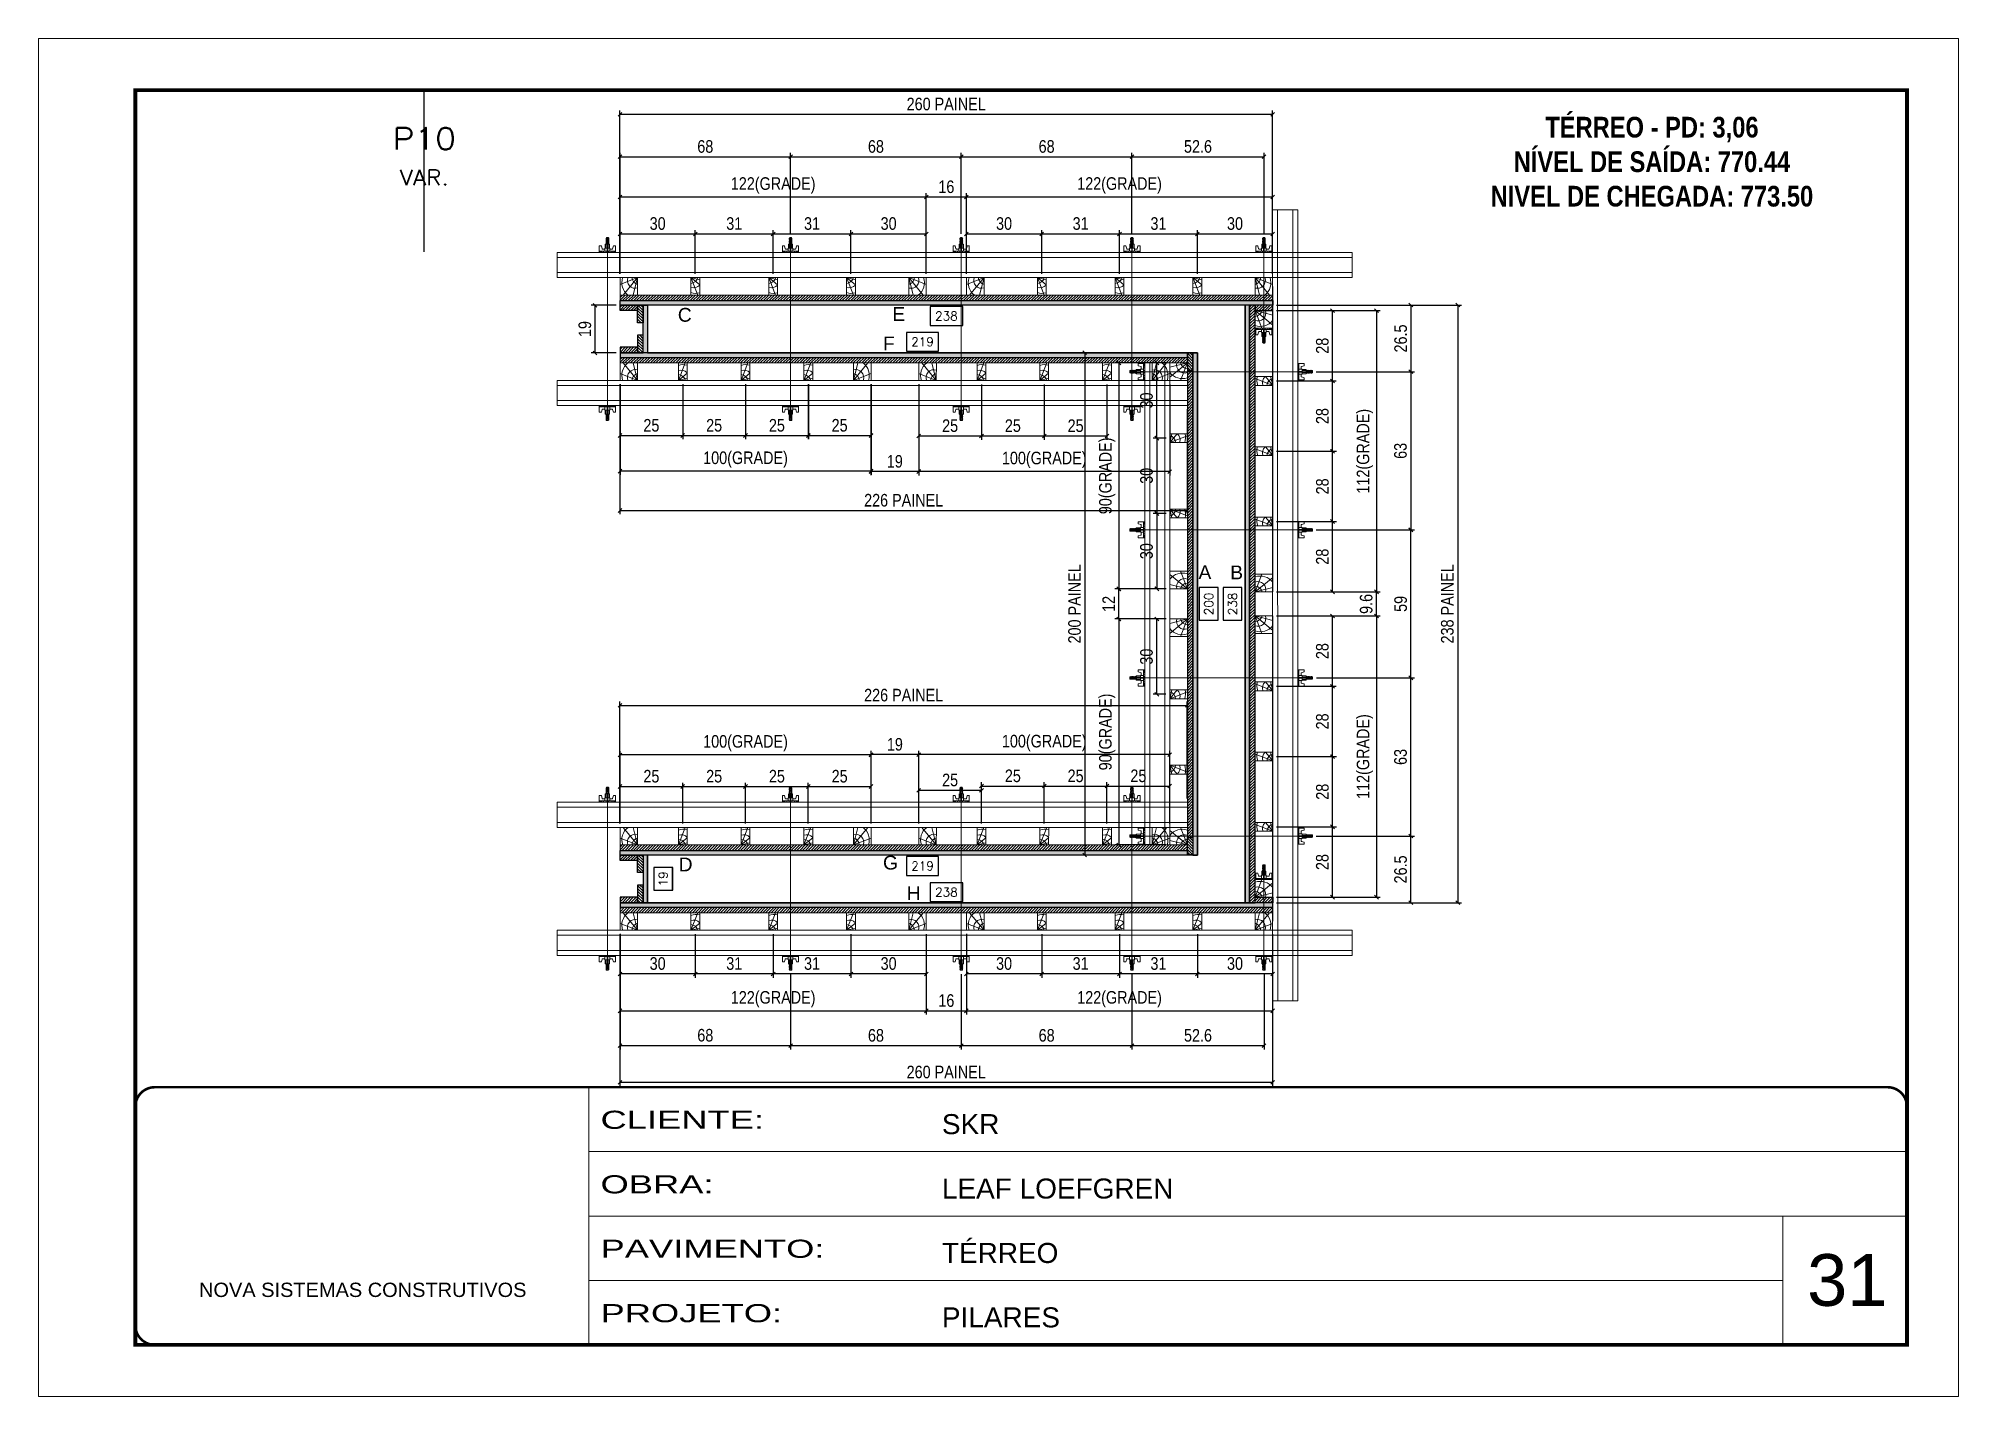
# Model space of a CAD drawing. Extents: x 14400 to 27878, y -21631 to 6985.
# Drawn here: x 17597 to 19082, y -2105 to -1055 of the extents above; entities that cross this region are included whole.
import ezdxf
from ezdxf.enums import TextEntityAlignment as Align

# ---------------------------------------------------------------- set-up
doc = ezdxf.new("R2010")
doc.units = 0
for name, pattern in [('CONTINUO', [0]), ('DASHED', [0.75, 0.5, -0.25]), ('HIDDEN', [0.375, 0.25, -0.125])]:
    doc.linetypes.add(name, pattern=pattern)
for name, color, linetype, lineweight in [('CARIMBO', 255, 'Continuous', 9), ('Folhas', 255, 'Continuous', 9), ('Hachura', 251, 'Continuous', 9), ('Madeira', 126, 'Continuous', 18), ('Perfil Metálico', 224, 'Continuous', 18), ('SARRAFO DE PRESSAO', 251, 'DASHED', 9), ('Texto Seção', 7, 'Continuous', 15)]:
    doc.layers.add(name, color=color, linetype=linetype, lineweight=lineweight)
for name, color, linetype in [('CHAPA', 1, 'Continuous'), ('COTA', 241, 'Continuous'), ('F-PILARES-S', 170, 'Continuous'), ('MEIO_PONT', 93, 'Continuous'), ('NOMENCLATURA', 7, 'Continuous'), ('SARRAFO', 251, 'Continuous'), ('Texto de Titulo', 7, 'Continuous'), ('Texto Qtd Sarr', 242, 'Continuous'), ('TEXTO_GERAL', 7, 'Continuous')]:
    doc.layers.add(name, color=color, linetype=linetype)
doc.styles.add('ARIAL', font='arial.ttf')
doc.styles.add('COTA TECNICA 2X', font='techl___.ttf', dxfattribs={"height": 10})
doc.styles.add('ROMANC', font='techb___.ttf', dxfattribs={"height": 2.5})
doc.styles.add('ROMANS', font='romans.shx')
doc.styles.add('Tecnologia', font='')
doc.styles.get('Tecnologia').set_extended_font_data('Forgotten Futurist')
doc.dimstyles.new('SECAO PILAR', dxfattribs={"dimtxt": 10, "dimasz": 3, "dimexe": 3, "dimexo": 3, "dimgap": 3, "dimtad": 1, "dimdec": 1, "dimlfac": 0.5, "dimzin": 12, "dimdsep": 46, "dimtxsty": 'COTA TECNICA 2X', "dimblk1": 'OBLIQUE', "dimblk2": 'OBLIQUE', "dimsah": 1, "dimcen": 0.9, "dimclrd": 256, "dimclre": 256, "dimclrt": 256, "dimadec": 1, "dimazin": 3, "dimtfac": 1, "dimtdec": 1, "dimtmove": 0, "dimatfit": 3, "dimfxl": 1, "dimtolj": 1, "dimtzin": 12, "dimarcsym": 0})
doc.dimstyles.new('SECÇÃO 2', dxfattribs={"dimtxt": 7, "dimasz": 6, "dimexe": 0.18, "dimexo": 2, "dimgap": -4, "dimtad": 3, "dimdec": 1, "dimlfac": 0.5, "dimzin": 12, "dimdsep": 46, "dimtxsty": 'ROMANS', "dimblk": 'ARCHTICK', "dimcen": 0.09, "dimse1": 1, "dimse2": 1, "dimsd1": 1, "dimsd2": 1, "dimclrd": 180, "dimclre": 5, "dimclrt": 1, "dimadec": 0, "dimazin": 3, "dimtfac": 1, "dimtdec": 1, "dimtofl": 0, "dimtmove": 0, "dimatfit": 3, "dimldrblk": 'ARCHTICK', "dimfxl": 1, "dimtolj": 1, "dimtzin": 0, "dimarcsym": 0})
pattern_1 = [(45, (9498.6943, 22537.4475), (-1.12253202, 1.12253202), [])]
pattern_2 = [(135, (-22535.0657, 8779.5912), (-1.12253202, -1.12253202), [])]
pattern_3 = [(45, (7214.9606, 1533.2216), (-1.122532, 1.122532), [])]
pattern_4 = [(315, (23103.3519, -10607.3856), (1.12253202, 1.12253202), [])]

msp = doc.modelspace()

# ---------------------------------------------------------------- texts
at = {"layer": 'CARIMBO', "style": 'ARIAL'}
msp.add_text('31', height=40, dxfattribs=at).set_placement((18964.83, -2035.15))
at = {"layer": 'NOMENCLATURA', "color": 2, "insert": (18844.81, -1089.24), "char_height": 16, "attachment_point": 2, "style": 'ROMANC'}
msp.add_mtext_dynamic_manual_height_columns('\\PTÉRREO - PD: 3,06\\PNÍVEL DE SAÍDA: 770.44\\PNIVEL DE CHEGADA: 773.50', width=432.3511, gutter_width=1, heights=[0], dxfattribs=at)

# ---------------------------------------------------------------- blocks, each defined once
blk = doc.blocks.new('9999999999')
at = {"color": 30, "linetype": 'CONTINUO'}
for p, q in [((98564.6, 34230.2), (98564.6, 34429.4)), ((98564.6, 34379.6), (99584, 34379.6)), ((98564.6, 34329.8), (99488, 34329.8)), ((99584, 34329.8), (99488, 34329.8)), ((99488, 34329.8), (99488, 34230.2)), ((98564.6, 34280), (99488, 34280))]:
    blk.add_line(p, q, dxfattribs=at)
at = {"color": 30, "linetype": 'CONTINUO', "const_width": 2}
blk.add_lwpolyline([(99584, 34230.2), (99584, 34414.4, 0.414214), (99569, 34429.4), (98229, 34429.4, 0.414214), (98214, 34414.4), (98214, 34245.2, 0.414214), (98229, 34230.2), (99584, 34230.2)], format="xyb", dxfattribs=at)
at = {"layer": 'Folhas'}
blk.add_lwpolyline([(98139, 34190.2), (99624, 34190.2), (99624, 35240.2), (98139, 35240.2)], close=True, dxfattribs=at)
at = {"layer": 'Folhas', "color": 30, "const_width": 3}
blk.add_lwpolyline([(98214, 34230.2), (99584, 34230.2), (99584, 35200.2), (98214, 35200.2)], close=True, dxfattribs=at)
at = {"color": 7, "linetype": 'Continuous', "ltscale": 5, "style": 'ARIAL'}
for s, height, p in [('SKR', 15.48, (98837.7, 34393.1)), ('LEAF LOEFGREN', 15.483, (98837.7, 34343.3)), ('TÉRREO', 15.48, (98837.7, 34293.5)), ('NOVA SISTEMAS CONSTRUTIVOS', 11.059, (98263.2, 34267.2)), ('PILARES', 15.48, (98837.7, 34243.7))]:
    blk.add_text(s, height=height, dxfattribs=at).set_placement(p)
at = {"layer": 'Folhas', "color": 7, "style": 'Tecnologia', "width": 1.5}
for s, p in [('CLIENTE:', (98573.7, 34397.2)), ('OBRA:', (98573.7, 34347.3)), ('PAVIMENTO:', (98573.7, 34297.5)), ('PROJETO:', (98573.7, 34247.7))]:
    blk.add_text(s, height=14, dxfattribs=at).set_placement(p)
blk = doc.blocks.new('titulo1')
at = {"layer": 'Defpoints', "color": 252, "linetype": 'HIDDEN', "ltscale": 2}
blk.add_line((0, 0), (0, 125), dxfattribs=at)
at = {"layer": 'Defpoints', "style": 'ROMANS', "oblique": 15}
blk.add_attdef('FOLHA', text='', height=10, dxfattribs=at).set_placement((0, 15.6), align=Align.MIDDLE_CENTER)
at = {"layer": 'Texto Qtd Sarr', "color": 3, "style": 'ROMANS', "oblique": 15}
for tag, height, p in [('TITULO', 17, (0, 71.4)), ('SEÇÃO', 12, (0, 41.5))]:
    blk.add_attdef(tag, text='', height=height, dxfattribs=at).set_placement(p, align=Align.MIDDLE_CENTER)
blk = doc.blocks.new('*D250')
at = {"layer": 'COTA', "color": 180, "lineweight": -2, "transparency": 16777216}
for p, q in [((23223.6, -159.3), (23197.9, -159.3)), ((23197.9, -159.3), (23197.9, -174.3)), ((23223.6, -174.3), (23223.6, -159.3)), ((23197.9, -174.3), (23223.6, -174.3))]:
    blk.add_line(p, q, dxfattribs=at)
at = {"layer": 'Defpoints', "color": 0, "transparency": 16777216}
for p in [(22991.8, -175.6), (22991.8, -178.3), (23429.8, -175.6)]:
    blk.add_point(p, dxfattribs=at)
at = {"layer": 'COTA', "color": 1, "transparency": 16777216, "insert": (23210.8, -166.8), "char_height": 7, "attachment_point": 5, "style": 'ROMANS'}
blk.add_mtext('\\A1;219', dxfattribs=at)
blk = doc.blocks.new('_ArchTick')
at = {"color": 0, "linetype": 'ByBlock', "const_width": 0.15}
blk.add_lwpolyline([(-0.5, -0.5), (0.5, 0.5)], dxfattribs=at)
blk = doc.blocks.new('*D251')
at = {"layer": 'COTA', "color": 180, "lineweight": -2, "transparency": 16777216}
for p, q in [((23242.8, -138.8), (23216.8, -138.8)), ((23216.8, -138.8), (23216.8, -153.8)), ((23242.8, -153.8), (23242.8, -138.8)), ((23216.8, -153.8), (23242.8, -153.8))]:
    blk.add_line(p, q, dxfattribs=at)
at = {"layer": 'Defpoints', "color": 0, "transparency": 16777216}
for p in [(22991.8, -137.6), (23467.8, -137.6), (23467.8, -157.8)]:
    blk.add_point(p, dxfattribs=at)
at = {"layer": 'COTA', "color": 1, "transparency": 16777216, "insert": (23229.8, -146.3), "char_height": 7, "attachment_point": 5, "style": 'ROMANS'}
blk.add_mtext('\\A1;238', dxfattribs=at)
blk = doc.blocks.new('*D252')
at = {"layer": 'COTA', "color": 180, "lineweight": -2, "transparency": 16777216}
for p, q in [((23446.3, -362.6), (23431.3, -362.6)), ((23431.3, -362.6), (23431.3, -388.6)), ((23446.3, -388.6), (23446.3, -362.6)), ((23431.3, -388.6), (23446.3, -388.6))]:
    blk.add_line(p, q, dxfattribs=at)
at = {"layer": 'Defpoints', "color": 0, "transparency": 16777216}
for p in [(23429.8, -175.6), (23429.8, -575.6), (23450.3, -575.6)]:
    blk.add_point(p, dxfattribs=at)
at = {"layer": 'COTA', "color": 1, "transparency": 16777216, "insert": (23438.8, -375.6), "char_height": 7, "attachment_point": 5, "rotation": 90, "style": 'ROMANS'}
blk.add_mtext('\\A1;200', dxfattribs=at)
blk = doc.blocks.new('*D253')
at = {"layer": 'COTA', "color": 180, "lineweight": -2, "transparency": 16777216}
for p, q in [((23465.3, -362.6), (23450.3, -362.6)), ((23450.3, -362.6), (23450.3, -388.6)), ((23465.3, -388.6), (23465.3, -362.6)), ((23450.3, -388.6), (23465.3, -388.6))]:
    blk.add_line(p, q, dxfattribs=at)
at = {"layer": 'Defpoints', "color": 0, "transparency": 16777216}
for p in [(23467.8, -137.6), (23467.8, -613.6), (23469.3, -613.6)]:
    blk.add_point(p, dxfattribs=at)
at = {"layer": 'COTA', "color": 1, "transparency": 16777216, "insert": (23457.8, -375.6), "char_height": 7, "attachment_point": 5, "rotation": 90, "style": 'ROMANS'}
blk.add_mtext('\\A1;238', dxfattribs=at)
blk = doc.blocks.new('*D254')
at = {"layer": 'COTA', "color": 180, "lineweight": -2, "transparency": 16777216}
for p, q in [((23242.8, -597.7), (23216.8, -597.7)), ((23216.8, -597.7), (23216.8, -612.7)), ((23242.8, -612.7), (23242.8, -597.7)), ((23216.8, -612.7), (23242.8, -612.7))]:
    blk.add_line(p, q, dxfattribs=at)
at = {"layer": 'Defpoints', "color": 0, "transparency": 16777216}
for p in [(22991.8, -613.6), (23467.8, -613.6), (23467.8, -616.7)]:
    blk.add_point(p, dxfattribs=at)
at = {"layer": 'COTA', "color": 1, "transparency": 16777216, "insert": (23229.8, -605.2), "char_height": 7, "attachment_point": 5, "style": 'ROMANS'}
blk.add_mtext('\\A1;238', dxfattribs=at)
blk = doc.blocks.new('*D255')
at = {"layer": 'COTA', "color": 180, "lineweight": -2, "transparency": 16777216}
for p, q in [((23223.6, -576.8), (23197.9, -576.8)), ((23197.9, -576.8), (23197.9, -591.8)), ((23223.6, -591.8), (23223.6, -576.8)), ((23197.9, -591.8), (23223.6, -591.8))]:
    blk.add_line(p, q, dxfattribs=at)
at = {"layer": 'Defpoints', "color": 0, "transparency": 16777216}
for p in [(22991.8, -575.6), (23429.8, -575.6), (23429.8, -595.8)]:
    blk.add_point(p, dxfattribs=at)
at = {"layer": 'COTA', "color": 1, "transparency": 16777216, "insert": (23210.8, -584.3), "char_height": 7, "attachment_point": 5, "style": 'ROMANS'}
blk.add_mtext('\\A1;219', dxfattribs=at)
blk = doc.blocks.new('*D256')
at = {"layer": 'COTA', "color": 180, "lineweight": -2, "transparency": 16777216}
for p, q in [((23011.7, -585.6), (22996.7, -585.6)), ((22996.7, -585.6), (22996.7, -603.6)), ((23011.7, -603.6), (23011.7, -585.6)), ((22996.7, -603.6), (23011.7, -603.6))]:
    blk.add_line(p, q, dxfattribs=at)
at = {"layer": 'Defpoints', "color": 0, "transparency": 16777216}
for p in [(22991.8, -575.6), (22991.8, -613.6), (23015.7, -613.6)]:
    blk.add_point(p, dxfattribs=at)
at = {"layer": 'COTA', "color": 1, "transparency": 16777216, "insert": (23004.2, -594.6), "char_height": 7, "attachment_point": 5, "rotation": 90, "style": 'ROMANS'}
blk.add_mtext('\\A1;19', dxfattribs=at)
blk = doc.blocks.new('*D705')
at = {"layer": 'COTA', "color": 180, "lineweight": -2, "transparency": 16777216}
for p, q in [((92.1, 174), (77.1, 174)), ((77.1, 174), (77.1, 156)), ((92.1, 156), (92.1, 174)), ((77.1, 156), (92.1, 156))]:
    blk.add_line(p, q, dxfattribs=at)
at = {"layer": 'Defpoints', "color": 0, "transparency": 16777216}
for p in [(72.2, 184), (72.2, 146), (96.1, 146)]:
    blk.add_point(p, dxfattribs=at)
at = {"layer": 'COTA', "color": 1, "transparency": 16777216, "insert": (84.6, 165), "char_height": 7, "attachment_point": 5, "rotation": 90, "style": 'ROMANS'}
blk.add_mtext('\\A1;19', dxfattribs=at)
blk = doc.blocks.new('PONTALETE')
at = {"layer": 'Madeira'}
for q in [(2.71, 7), (7, 5.76), (7, 1.74)]:
    blk.add_line((0, 0), q, dxfattribs=at)
blk.add_lwpolyline([(0, 0), (7, 0), (7, 7), (0, 7)], close=True, dxfattribs=at)
for centre, radius, start, end in [((2.04, 0.06), 6.23, 37.28179, 109.09128), ((1.09, 0.9), 3.19, 343.60304, 109.98471), ((-0.21, -0.78), 3.09, 14.63219, 86.0383)]:
    blk.add_arc(centre, radius, start, end, dxfattribs=at)
blk = doc.blocks.new('MEIO PONTALETE')
at = {"layer": 'Madeira'}
for q in [(2.71, 7), (3.5, 2.88), (3.5, 0.87)]:
    blk.add_line((0, 0), q, dxfattribs=at)
blk.add_lwpolyline([(0, 0), (3.5, 0), (3.5, 7), (0, 7)], close=True, dxfattribs=at)
for centre, radius, start, end in [((2.04, 0.06), 6.23, 76.44987, 109.09128), ((1.09, 0.9), 3.19, 40.90626, 109.98471), ((-0.21, -0.78), 3.09, 14.63219, 86.0383)]:
    blk.add_arc(centre, radius, start, end, dxfattribs=at)
blk = doc.blocks.new('_Oblique')
at = {"color": 0, "linetype": 'ByBlock', "lineweight": -2}
blk.add_line((-0.5, -0.5), (0.5, 0.5), dxfattribs=at)
blk = doc.blocks.new('*D257')
at = {"layer": 'COTA', "lineweight": -2, "transparency": 16777216}
for p, q in [((23492.8, -366), (23575.5, -366)), ((23572.5, -385.2), (23572.5, -366)), ((23492.8, -385.2), (23575.5, -385.2))]:
    blk.add_line(p, q, dxfattribs=at)
at = {"layer": 'Defpoints', "color": 0, "transparency": 16777216}
for p in [(23489.8, -366), (23572.5, -366), (23489.8, -385.2)]:
    blk.add_point(p, dxfattribs=at)
at = {"layer": 'COTA', "lineweight": -2, "transparency": 16777216, "xscale": 3, "yscale": 3, "zscale": 3}
for p, rotation in [((23572.5, -366), 90), ((23572.5, -385.2), 270)]:
    blk.add_blockref('_Oblique', p, dxfattribs=dict(at, rotation=rotation))
at = {"layer": 'COTA', "transparency": 16777216, "insert": (23564.3, -375.6), "char_height": 10, "attachment_point": 5, "rotation": 90, "style": 'COTA TECNICA 2X'}
blk.add_mtext('\\A1;9.6', dxfattribs=at)
blk = doc.blocks.new('*D643')
at = {"layer": 'COTA', "lineweight": -2, "transparency": 16777216}
for p, q in [((50.1, 559), (50.1, 455.4)), ((502.2, 539), (502.2, 455.4)), ((50.1, 458.4), (502.2, 458.4))]:
    blk.add_line(p, q, dxfattribs=at)
at = {"layer": 'Defpoints', "color": 0, "transparency": 16777216}
for p in [(50.1, 562), (502.2, 542), (502.2, 458.4)]:
    blk.add_point(p, dxfattribs=at)
at = {"layer": 'COTA', "lineweight": -2, "transparency": 16777216, "xscale": 3, "yscale": 3, "zscale": 3, "rotation": 180}
blk.add_blockref('_Oblique', (50.1, 458.4), dxfattribs=at)
at = {"layer": 'COTA', "lineweight": -2, "transparency": 16777216, "xscale": 3, "yscale": 3, "zscale": 3}
blk.add_blockref('_Oblique', (502.2, 458.4), dxfattribs=at)
at = {"layer": 'COTA', "transparency": 16777216, "insert": (276.2, 466.5), "char_height": 10, "attachment_point": 5, "style": 'COTA TECNICA 2X'}
blk.add_mtext('\\A1;226 PAINEL', dxfattribs=at)
blk = doc.blocks.new('*D644')
at = {"layer": 'COTA', "lineweight": -2, "transparency": 16777216}
for p, q in [((50.2, 559), (50.2, 515.1)), ((100.2, 559), (100.2, 515.1)), ((50.2, 518.1), (100.2, 518.1))]:
    blk.add_line(p, q, dxfattribs=at)
at = {"layer": 'Defpoints', "color": 0, "transparency": 16777216}
for p in [(50.2, 562), (100.2, 562), (100.2, 518.1)]:
    blk.add_point(p, dxfattribs=at)
at = {"layer": 'COTA', "lineweight": -2, "transparency": 16777216, "xscale": 3, "yscale": 3, "zscale": 3, "rotation": 180}
blk.add_blockref('_Oblique', (50.2, 518.1), dxfattribs=at)
at = {"layer": 'COTA', "lineweight": -2, "transparency": 16777216, "xscale": 3, "yscale": 3, "zscale": 3}
blk.add_blockref('_Oblique', (100.2, 518.1), dxfattribs=at)
at = {"layer": 'COTA', "transparency": 16777216, "insert": (75.2, 526.2), "char_height": 10, "attachment_point": 5, "style": 'COTA TECNICA 2X'}
blk.add_mtext('\\A1;25', dxfattribs=at)
blk = doc.blocks.new('*D645')
at = {"layer": 'COTA', "lineweight": -2, "transparency": 16777216}
for p, q in [((100.2, 559), (100.2, 515.1)), ((150.2, 559), (150.2, 515.1)), ((100.2, 518.1), (150.2, 518.1))]:
    blk.add_line(p, q, dxfattribs=at)
at = {"layer": 'Defpoints', "color": 0, "transparency": 16777216}
for p in [(100.2, 562), (150.2, 562), (150.2, 518.1)]:
    blk.add_point(p, dxfattribs=at)
at = {"layer": 'COTA', "lineweight": -2, "transparency": 16777216, "xscale": 3, "yscale": 3, "zscale": 3, "rotation": 180}
blk.add_blockref('_Oblique', (100.2, 518.1), dxfattribs=at)
at = {"layer": 'COTA', "lineweight": -2, "transparency": 16777216, "xscale": 3, "yscale": 3, "zscale": 3}
blk.add_blockref('_Oblique', (150.2, 518.1), dxfattribs=at)
at = {"layer": 'COTA', "transparency": 16777216, "insert": (125.2, 526.2), "char_height": 10, "attachment_point": 5, "style": 'COTA TECNICA 2X'}
blk.add_mtext('\\A1;25', dxfattribs=at)
blk = doc.blocks.new('*D646')
at = {"layer": 'COTA', "lineweight": -2, "transparency": 16777216}
for p, q in [((150.2, 559), (150.2, 515.1)), ((200.2, 559), (200.2, 515.1)), ((150.2, 518.1), (200.2, 518.1))]:
    blk.add_line(p, q, dxfattribs=at)
at = {"layer": 'Defpoints', "color": 0, "transparency": 16777216}
for p in [(150.2, 562), (200.2, 562), (200.2, 518.1)]:
    blk.add_point(p, dxfattribs=at)
at = {"layer": 'COTA', "lineweight": -2, "transparency": 16777216, "xscale": 3, "yscale": 3, "zscale": 3, "rotation": 180}
blk.add_blockref('_Oblique', (150.2, 518.1), dxfattribs=at)
at = {"layer": 'COTA', "lineweight": -2, "transparency": 16777216, "xscale": 3, "yscale": 3, "zscale": 3}
blk.add_blockref('_Oblique', (200.2, 518.1), dxfattribs=at)
at = {"layer": 'COTA', "transparency": 16777216, "insert": (175.2, 526.2), "char_height": 10, "attachment_point": 5, "style": 'COTA TECNICA 2X'}
blk.add_mtext('\\A1;25', dxfattribs=at)
blk = doc.blocks.new('*D647')
at = {"layer": 'COTA', "lineweight": -2, "transparency": 16777216}
for p, q in [((50.2, 559), (50.2, 486.7)), ((250.2, 559), (250.2, 486.7)), ((250.2, 489.7), (50.2, 489.7))]:
    blk.add_line(p, q, dxfattribs=at)
at = {"layer": 'Defpoints', "color": 0, "transparency": 16777216}
for p in [(50.2, 562), (250.2, 562), (50.2, 489.7)]:
    blk.add_point(p, dxfattribs=at)
at = {"layer": 'COTA', "lineweight": -2, "transparency": 16777216, "xscale": 3, "yscale": 3, "zscale": 3, "rotation": 180}
blk.add_blockref('_Oblique', (50.2, 489.7), dxfattribs=at)
at = {"layer": 'COTA', "lineweight": -2, "transparency": 16777216, "xscale": 3, "yscale": 3, "zscale": 3}
blk.add_blockref('_Oblique', (250.2, 489.7), dxfattribs=at)
at = {"layer": 'COTA', "transparency": 16777216, "insert": (150.2, 498.9), "char_height": 10, "attachment_point": 5, "style": 'COTA TECNICA 2X'}
blk.add_mtext('\\A1;100(GRADE)', dxfattribs=at)
blk = doc.blocks.new('*D258')
at = {"layer": 'COTA', "lineweight": -2, "transparency": 16777216}
for p, q in [((23119.8, -200.6), (23119.8, -244.5)), ((23169.7, -200.6), (23169.7, -244.5)), ((23119.8, -241.5), (23169.7, -241.5))]:
    blk.add_line(p, q, dxfattribs=at)
at = {"layer": 'Defpoints', "color": 0, "transparency": 16777216}
for p in [(23119.8, -197.6), (23169.7, -197.6), (23169.7, -241.5)]:
    blk.add_point(p, dxfattribs=at)
at = {"layer": 'COTA', "lineweight": -2, "transparency": 16777216, "xscale": 3, "yscale": 3, "zscale": 3, "rotation": 180}
blk.add_blockref('_Oblique', (23119.8, -241.5), dxfattribs=at)
at = {"layer": 'COTA', "lineweight": -2, "transparency": 16777216, "xscale": 3, "yscale": 3, "zscale": 3}
blk.add_blockref('_Oblique', (23169.7, -241.5), dxfattribs=at)
at = {"layer": 'COTA', "transparency": 16777216, "insert": (23144.7, -233.4), "char_height": 10, "attachment_point": 5, "style": 'COTA TECNICA 2X'}
blk.add_mtext('\\A1;25', dxfattribs=at)
blk = doc.blocks.new('*D648')
at = {"layer": 'COTA', "lineweight": -2, "transparency": 16777216}
for p, q in [((288.2, 558.8), (288.2, 514.8)), ((338.2, 558.8), (338.2, 514.8)), ((288.2, 517.8), (338.2, 517.8))]:
    blk.add_line(p, q, dxfattribs=at)
at = {"layer": 'Defpoints', "color": 0, "transparency": 16777216}
for p in [(288.2, 561.8), (338.2, 561.8), (338.2, 517.8)]:
    blk.add_point(p, dxfattribs=at)
at = {"layer": 'COTA', "lineweight": -2, "transparency": 16777216, "xscale": 3, "yscale": 3, "zscale": 3, "rotation": 180}
blk.add_blockref('_Oblique', (288.2, 517.8), dxfattribs=at)
at = {"layer": 'COTA', "lineweight": -2, "transparency": 16777216, "xscale": 3, "yscale": 3, "zscale": 3}
blk.add_blockref('_Oblique', (338.2, 517.8), dxfattribs=at)
at = {"layer": 'COTA', "transparency": 16777216, "insert": (313.2, 525.9), "char_height": 10, "attachment_point": 5, "style": 'COTA TECNICA 2X'}
blk.add_mtext('\\A1;25', dxfattribs=at)
blk = doc.blocks.new('*D649')
at = {"layer": 'COTA', "lineweight": -2, "transparency": 16777216}
for p, q in [((338.2, 558.8), (338.2, 514.8)), ((388.2, 558.8), (388.2, 514.8)), ((338.2, 517.8), (388.2, 517.8))]:
    blk.add_line(p, q, dxfattribs=at)
at = {"layer": 'Defpoints', "color": 0, "transparency": 16777216}
for p in [(338.2, 561.8), (388.2, 561.8), (388.2, 517.8)]:
    blk.add_point(p, dxfattribs=at)
at = {"layer": 'COTA', "lineweight": -2, "transparency": 16777216, "xscale": 3, "yscale": 3, "zscale": 3, "rotation": 180}
blk.add_blockref('_Oblique', (338.2, 517.8), dxfattribs=at)
at = {"layer": 'COTA', "lineweight": -2, "transparency": 16777216, "xscale": 3, "yscale": 3, "zscale": 3}
blk.add_blockref('_Oblique', (388.2, 517.8), dxfattribs=at)
at = {"layer": 'COTA', "transparency": 16777216, "insert": (363.2, 525.9), "char_height": 10, "attachment_point": 5, "style": 'COTA TECNICA 2X'}
blk.add_mtext('\\A1;25', dxfattribs=at)
blk = doc.blocks.new('*D650')
at = {"layer": 'COTA', "lineweight": -2, "transparency": 16777216}
for p, q in [((388.2, 558.8), (388.2, 514.8)), ((438.2, 558.8), (438.2, 514.8)), ((388.2, 517.8), (438.2, 517.8))]:
    blk.add_line(p, q, dxfattribs=at)
at = {"layer": 'Defpoints', "color": 0, "transparency": 16777216}
for p in [(388.2, 561.8), (438.2, 561.8), (438.2, 517.8)]:
    blk.add_point(p, dxfattribs=at)
at = {"layer": 'COTA', "lineweight": -2, "transparency": 16777216, "xscale": 3, "yscale": 3, "zscale": 3, "rotation": 180}
blk.add_blockref('_Oblique', (388.2, 517.8), dxfattribs=at)
at = {"layer": 'COTA', "lineweight": -2, "transparency": 16777216, "xscale": 3, "yscale": 3, "zscale": 3}
blk.add_blockref('_Oblique', (438.2, 517.8), dxfattribs=at)
at = {"layer": 'COTA', "transparency": 16777216, "insert": (413.2, 525.9), "char_height": 10, "attachment_point": 5, "style": 'COTA TECNICA 2X'}
blk.add_mtext('\\A1;25', dxfattribs=at)
blk = doc.blocks.new('*D651')
at = {"layer": 'COTA', "lineweight": -2, "transparency": 16777216}
for p, q in [((288.2, 558.8), (288.2, 486.4)), ((488.2, 558.7), (488.2, 486.4)), ((488.2, 489.4), (288.2, 489.4))]:
    blk.add_line(p, q, dxfattribs=at)
at = {"layer": 'Defpoints', "color": 0, "transparency": 16777216}
for p in [(288.2, 561.8), (488.2, 561.7), (288.2, 489.4)]:
    blk.add_point(p, dxfattribs=at)
at = {"layer": 'COTA', "lineweight": -2, "transparency": 16777216, "xscale": 3, "yscale": 3, "zscale": 3, "rotation": 180}
blk.add_blockref('_Oblique', (288.2, 489.4), dxfattribs=at)
at = {"layer": 'COTA', "lineweight": -2, "transparency": 16777216, "xscale": 3, "yscale": 3, "zscale": 3}
blk.add_blockref('_Oblique', (488.2, 489.4), dxfattribs=at)
at = {"layer": 'COTA', "transparency": 16777216, "insert": (388.2, 498.7), "char_height": 10, "attachment_point": 5, "style": 'COTA TECNICA 2X'}
blk.add_mtext('\\A1;100(GRADE)', dxfattribs=at)
blk = doc.blocks.new('*D706')
at = {"layer": 'COTA', "lineweight": -2, "transparency": 16777216}
for p, q in [((200.2, 559), (200.2, 515.1)), ((250.2, 559), (250.2, 515.1)), ((200.2, 518.1), (250.2, 518.1))]:
    blk.add_line(p, q, dxfattribs=at)
at = {"layer": 'Defpoints', "color": 0, "transparency": 16777216}
for p in [(200.2, 562), (250.2, 562), (250.2, 518.1)]:
    blk.add_point(p, dxfattribs=at)
at = {"layer": 'COTA', "lineweight": -2, "transparency": 16777216, "xscale": 3, "yscale": 3, "zscale": 3, "rotation": 180}
blk.add_blockref('_Oblique', (200.2, 518.1), dxfattribs=at)
at = {"layer": 'COTA', "lineweight": -2, "transparency": 16777216, "xscale": 3, "yscale": 3, "zscale": 3}
blk.add_blockref('_Oblique', (250.2, 518.1), dxfattribs=at)
at = {"layer": 'COTA', "transparency": 16777216, "insert": (225.2, 526.2), "char_height": 10, "attachment_point": 5, "style": 'COTA TECNICA 2X'}
blk.add_mtext('\\A1;25', dxfattribs=at)
blk = doc.blocks.new('*D259')
at = {"layer": 'COTA', "lineweight": -2, "transparency": 16777216}
for p, q in [((23169.7, -200.6), (23169.7, -273.1)), ((23207.7, -200.6), (23207.7, -273.1)), ((23207.7, -270.1), (23169.7, -270.1))]:
    blk.add_line(p, q, dxfattribs=at)
at = {"layer": 'Defpoints', "color": 0, "transparency": 16777216}
for p in [(23169.7, -197.6), (23207.7, -197.6), (23169.7, -270.1)]:
    blk.add_point(p, dxfattribs=at)
at = {"layer": 'COTA', "lineweight": -2, "transparency": 16777216, "xscale": 3, "yscale": 3, "zscale": 3, "rotation": 180}
blk.add_blockref('_Oblique', (23169.7, -270.1), dxfattribs=at)
at = {"layer": 'COTA', "lineweight": -2, "transparency": 16777216, "xscale": 3, "yscale": 3, "zscale": 3}
blk.add_blockref('_Oblique', (23207.7, -270.1), dxfattribs=at)
at = {"layer": 'COTA', "transparency": 16777216, "insert": (23188.7, -262.1), "char_height": 10, "attachment_point": 5, "style": 'COTA TECNICA 2X'}
blk.add_mtext('\\A1;19', dxfattribs=at)
blk = doc.blocks.new('*D652')
at = {"layer": 'COTA', "lineweight": -2, "transparency": 16777216}
for p, q in [((234.2, 646.9), (234.2, 681.6)), ((294.2, 678.6), (234.2, 678.6)), ((294.2, 646.9), (294.2, 681.6))]:
    blk.add_line(p, q, dxfattribs=at)
at = {"layer": 'Defpoints', "color": 0, "transparency": 16777216}
for p in [(234.2, 678.6), (234.2, 643.9), (294.2, 643.9)]:
    blk.add_point(p, dxfattribs=at)
at = {"layer": 'COTA', "lineweight": -2, "transparency": 16777216, "xscale": 3, "yscale": 3, "zscale": 3, "rotation": 180}
blk.add_blockref('_Oblique', (234.2, 678.6), dxfattribs=at)
at = {"layer": 'COTA', "lineweight": -2, "transparency": 16777216, "xscale": 3, "yscale": 3, "zscale": 3}
blk.add_blockref('_Oblique', (294.2, 678.6), dxfattribs=at)
at = {"layer": 'COTA', "transparency": 16777216, "insert": (264.2, 686.9), "char_height": 10, "attachment_point": 5, "style": 'COTA TECNICA 2X'}
blk.add_mtext('\\A1;30', dxfattribs=at)
blk = doc.blocks.new('*D653')
at = {"layer": 'COTA', "lineweight": -2, "transparency": 16777216}
for p, q in [((50.2, 646.9), (50.2, 711.1)), ((50.2, 708.1), (294.2, 708.1)), ((294.2, 646.9), (294.2, 711.1))]:
    blk.add_line(p, q, dxfattribs=at)
at = {"layer": 'Defpoints', "color": 0, "transparency": 16777216}
for p in [(294.2, 708.1), (50.2, 643.9), (294.2, 643.9)]:
    blk.add_point(p, dxfattribs=at)
at = {"layer": 'COTA', "lineweight": -2, "transparency": 16777216, "xscale": 3, "yscale": 3, "zscale": 3, "rotation": 180}
blk.add_blockref('_Oblique', (50.2, 708.1), dxfattribs=at)
at = {"layer": 'COTA', "lineweight": -2, "transparency": 16777216, "xscale": 3, "yscale": 3, "zscale": 3}
blk.add_blockref('_Oblique', (294.2, 708.1), dxfattribs=at)
at = {"layer": 'COTA', "transparency": 16777216, "insert": (172.2, 717.3), "char_height": 10, "attachment_point": 5, "style": 'COTA TECNICA 2X'}
blk.add_mtext('\\A1;122(GRADE)', dxfattribs=at)
blk = doc.blocks.new('*D654')
at = {"layer": 'COTA', "lineweight": -2, "transparency": 16777216}
for p, q in [((172.2, 646.9), (172.2, 681.6)), ((234.2, 678.6), (172.2, 678.6)), ((234.2, 646.9), (234.2, 681.6))]:
    blk.add_line(p, q, dxfattribs=at)
at = {"layer": 'Defpoints', "color": 0, "transparency": 16777216}
for p in [(172.2, 678.6), (172.2, 643.9), (234.2, 643.9)]:
    blk.add_point(p, dxfattribs=at)
at = {"layer": 'COTA', "lineweight": -2, "transparency": 16777216, "xscale": 3, "yscale": 3, "zscale": 3, "rotation": 180}
blk.add_blockref('_Oblique', (172.2, 678.6), dxfattribs=at)
at = {"layer": 'COTA', "lineweight": -2, "transparency": 16777216, "xscale": 3, "yscale": 3, "zscale": 3}
blk.add_blockref('_Oblique', (234.2, 678.6), dxfattribs=at)
at = {"layer": 'COTA', "transparency": 16777216, "insert": (203.2, 686.9), "char_height": 10, "attachment_point": 5, "style": 'COTA TECNICA 2X'}
blk.add_mtext('\\A1;31', dxfattribs=at)
blk = doc.blocks.new('*D655')
at = {"layer": 'COTA', "lineweight": -2, "transparency": 16777216}
for p, q in [((110.2, 646.9), (110.2, 681.6)), ((172.2, 678.6), (110.2, 678.6)), ((172.2, 646.9), (172.2, 681.6))]:
    blk.add_line(p, q, dxfattribs=at)
at = {"layer": 'Defpoints', "color": 0, "transparency": 16777216}
for p in [(110.2, 678.6), (110.2, 643.9), (172.2, 643.9)]:
    blk.add_point(p, dxfattribs=at)
at = {"layer": 'COTA', "lineweight": -2, "transparency": 16777216, "xscale": 3, "yscale": 3, "zscale": 3, "rotation": 180}
blk.add_blockref('_Oblique', (110.2, 678.6), dxfattribs=at)
at = {"layer": 'COTA', "lineweight": -2, "transparency": 16777216, "xscale": 3, "yscale": 3, "zscale": 3}
blk.add_blockref('_Oblique', (172.2, 678.6), dxfattribs=at)
at = {"layer": 'COTA', "transparency": 16777216, "insert": (141.2, 686.9), "char_height": 10, "attachment_point": 5, "style": 'COTA TECNICA 2X'}
blk.add_mtext('\\A1;31', dxfattribs=at)
blk = doc.blocks.new('*D656')
at = {"layer": 'COTA', "lineweight": -2, "transparency": 16777216}
for p, q in [((50.2, 646.9), (50.2, 681.6)), ((110.2, 678.6), (50.2, 678.6)), ((110.2, 646.9), (110.2, 681.6))]:
    blk.add_line(p, q, dxfattribs=at)
at = {"layer": 'Defpoints', "color": 0, "transparency": 16777216}
for p in [(50.2, 678.6), (50.2, 643.9), (110.2, 643.9)]:
    blk.add_point(p, dxfattribs=at)
at = {"layer": 'COTA', "lineweight": -2, "transparency": 16777216, "xscale": 3, "yscale": 3, "zscale": 3, "rotation": 180}
blk.add_blockref('_Oblique', (50.2, 678.6), dxfattribs=at)
at = {"layer": 'COTA', "lineweight": -2, "transparency": 16777216, "xscale": 3, "yscale": 3, "zscale": 3}
blk.add_blockref('_Oblique', (110.2, 678.6), dxfattribs=at)
at = {"layer": 'COTA', "transparency": 16777216, "insert": (80.2, 686.9), "char_height": 10, "attachment_point": 5, "style": 'COTA TECNICA 2X'}
blk.add_mtext('\\A1;30', dxfattribs=at)
blk = doc.blocks.new('C')
at = {"layer": 'Hachura', "color": 0}
for p, q in [((0, 3.22), (0, -3.22)), ((0.45, 3.22), (0, 3.22)), ((0.46, 3.16), (0, 3.16)), ((0.46, 3.05), (0, 3.05)), ((0.46, 2.88), (0, 2.88)), ((0, 2.75), (0, -1.16)), ((0.46, 2.65), (0, 2.65)), ((0.46, 2.23), (0, 2.23)), ((0.46, 1.51), (0, 1.51)), ((0.39, 0.49), (0.17, 0.49)), ((0.45, -3.23), (0.45, 3.22)), ((0.45, 3.22), (2.58, 3.22)), ((1.74, 0.97), (0.45, 0.97)), ((1.45, 0.1), (0.45, 0.1)), ((1.35, 1.94), (1.35, 0.96)), ((2.58, 2.39), (1.47, 2.09)), ((1.74, -0.97), (1.74, 0.97)), ((1.74, 0.97), (1.74, 0.84)), ((1.74, 0.97), (1.74, 0.84)), ((1.74, 0.84), (3.35, 0.84)), ((3.35, 0.45), (1.74, 0.45)), ((2.58, 3.22), (2.58, 2.39)), ((3.32, 0.84), (3.32, -0.84)), ((3.35, 0.84), (3.35, -0.84)), ((3.68, 0.45), (3.35, 0.45)), ((3.84, -0.52), (3.35, 0.45)), ((3.35, 0.06), (3.67, -0.57)), ((3.68, 0.45), (4.16, -0.52)), ((3.72, 0.5), (4.25, -0.57)), ((4.37, -0.55), (3.83, 0.53)), ((4.15, 0.45), (3.93, 0.45)), ((4.42, -0.52), (3.93, 0.45)), ((4.15, 0.45), (4.26, 0.45)), ((4.26, 0.45), (4.74, -0.52)), ((4.3, 0.5), (4.83, -0.57)), ((4.95, -0.55), (4.41, 0.53)), ((4.51, 0.45), (4.84, 0.45)), ((5, -0.52), (4.51, 0.45)), ((4.84, 0.45), (5.32, -0.52)), ((4.88, 0.5), (5.41, -0.57)), ((5.53, -0.55), (4.99, 0.53)), ((5.58, -0.52), (5.09, 0.45)), ((5.42, 0.45), (5.09, 0.45)), ((5.58, -0.52), (5.09, 0.45)), ((5.42, 0.45), (5.74, -0.19)), ((5.46, 0.5), (5.74, -0.07)), ((5.74, 0.19), (5.57, 0.53)), ((5.74, 0.32), (5.68, 0.45)), ((5.68, 0.45), (5.74, 0.45)), ((5.74, 0.45), (5.9, 0.29)), ((5.74, 0.45), (5.74, -0.52)), ((5.9, -0.36), (5.9, 0.29)), ((0.45, 0), (0, 0)), ((0.46, -1.52), (0, -1.52)), ((0.46, -2.23), (0, -2.23)), ((0.46, -2.65), (0, -2.65)), ((0.46, -2.88), (0, -2.88)), ((0.46, -3.05), (0, -3.05)), ((0.46, -3.16), (0, -3.16)), ((0, -3.22), (2.57, -3.22)), ((0.08, -0.48), (0.29, -0.48)), ((0.29, -0.48), (0.4, -0.48)), ((0.45, 0), (0.45, -0.97)), ((0.45, -0.16), (1.45, -0.16)), ((0.45, -0.65), (0.45, -0.32)), ((0.45, -3.23), (0.45, -0.65)), ((0.45, -0.97), (1.74, -0.97)), ((1.35, -1.94), (1.35, -0.97)), ((2.58, -2.39), (1.47, -2.1)), ((3.35, -0.32), (1.74, -0.32)), ((3.35, -0.84), (1.74, -0.84)), ((2.58, -3.23), (2.58, -2.39)), ((3.35, -0.07), (3.58, -0.52)), ((3.35, -0.52), (3.58, -0.52)), ((3.84, -0.52), (4.16, -0.52)), ((4.42, -0.52), (4.74, -0.52)), ((4.63, -0.52), (4.74, -0.52)), ((5, -0.52), (5.32, -0.52)), ((5.58, -0.52), (5.74, -0.52)), ((5.74, -0.52), (5.9, -0.36)), ((5.74, -0.52), (5.74, -0.52))]:
    blk.add_line(p, q, dxfattribs=at)
for centre, radius, start, end in [((1.52, 1.94), 0.161, 104.74356, 180), ((1.44, -0.03), 0.129, 272.69497, 87.30503), ((3.81, 0.39), 0.143, 25.56881, 154.43119), ((4.39, 0.39), 0.143, 25.56881, 154.43119), ((4.97, 0.39), 0.143, 25.56881, 154.43119), ((5.55, 0.39), 0.143, 25.56881, 154.43119), ((0.17, -0.37), 0.174, 221.74404, 317.85924), ((1.52, -1.94), 0.161, 180, 255.25644), ((3.71, -0.4), 0.174, 222.14076, 318.25596), ((4.29, -0.4), 0.174, 222.14076, 318.25596), ((4.87, -0.4), 0.174, 222.14076, 318.25596), ((5.45, -0.4), 0.174, 222.14076, 318.25596), ((5.61, -0.4), 0.174, 317.85924, 318.25596)]:
    blk.add_arc(centre, radius, start, end, dxfattribs=at)
blk = doc.blocks.new('*D657')
at = {"layer": 'COTA', "lineweight": -2, "transparency": 16777216}
for p, q in [((47.2, 621.9), (27.3, 621.9)), ((30.3, 583.9), (30.3, 621.9)), ((47.2, 583.9), (27.3, 583.9))]:
    blk.add_line(p, q, dxfattribs=at)
at = {"layer": 'Defpoints', "color": 0, "transparency": 16777216}
for p in [(30.3, 621.9), (50.2, 621.9), (50.2, 583.9)]:
    blk.add_point(p, dxfattribs=at)
at = {"layer": 'COTA', "lineweight": -2, "transparency": 16777216, "xscale": 3, "yscale": 3, "zscale": 3}
for p, rotation in [((30.3, 621.9), 90), ((30.3, 583.9), 270)]:
    blk.add_blockref('_Oblique', p, dxfattribs=dict(at, rotation=rotation))
at = {"layer": 'COTA', "transparency": 16777216, "insert": (22.2, 602.9), "char_height": 10, "attachment_point": 5, "rotation": 90, "style": 'COTA TECNICA 2X'}
blk.add_mtext('\\A1;19', dxfattribs=at)
blk = doc.blocks.new('*D658')
at = {"layer": 'COTA', "lineweight": -2, "transparency": 16777216}
for p, q in [((510.2, 646.9), (510.2, 681.6)), ((570.2, 678.6), (510.2, 678.6)), ((570.2, 646.9), (570.2, 681.6))]:
    blk.add_line(p, q, dxfattribs=at)
at = {"layer": 'Defpoints', "color": 0, "transparency": 16777216}
for p in [(510.2, 678.6), (510.2, 643.9), (570.2, 643.9)]:
    blk.add_point(p, dxfattribs=at)
at = {"layer": 'COTA', "lineweight": -2, "transparency": 16777216, "xscale": 3, "yscale": 3, "zscale": 3, "rotation": 180}
blk.add_blockref('_Oblique', (510.2, 678.6), dxfattribs=at)
at = {"layer": 'COTA', "lineweight": -2, "transparency": 16777216, "xscale": 3, "yscale": 3, "zscale": 3}
blk.add_blockref('_Oblique', (570.2, 678.6), dxfattribs=at)
at = {"layer": 'COTA', "transparency": 16777216, "insert": (540.2, 686.9), "char_height": 10, "attachment_point": 5, "style": 'COTA TECNICA 2X'}
blk.add_mtext('\\A1;30', dxfattribs=at)
blk = doc.blocks.new('*D659')
at = {"layer": 'COTA', "lineweight": -2, "transparency": 16777216}
for p, q in [((326.2, 646.9), (326.2, 711.1)), ((326.2, 708.1), (570.2, 708.1)), ((570.2, 646.9), (570.2, 711.1))]:
    blk.add_line(p, q, dxfattribs=at)
at = {"layer": 'Defpoints', "color": 0, "transparency": 16777216}
for p in [(570.2, 708.1), (326.2, 643.9), (570.2, 643.9)]:
    blk.add_point(p, dxfattribs=at)
at = {"layer": 'COTA', "lineweight": -2, "transparency": 16777216, "xscale": 3, "yscale": 3, "zscale": 3, "rotation": 180}
blk.add_blockref('_Oblique', (326.2, 708.1), dxfattribs=at)
at = {"layer": 'COTA', "lineweight": -2, "transparency": 16777216, "xscale": 3, "yscale": 3, "zscale": 3}
blk.add_blockref('_Oblique', (570.2, 708.1), dxfattribs=at)
at = {"layer": 'COTA', "transparency": 16777216, "insert": (448.2, 717.3), "char_height": 10, "attachment_point": 5, "style": 'COTA TECNICA 2X'}
blk.add_mtext('\\A1;122(GRADE)', dxfattribs=at)
blk = doc.blocks.new('*D660')
at = {"layer": 'COTA', "lineweight": -2, "transparency": 16777216}
for p, q in [((448.2, 646.9), (448.2, 681.6)), ((510.2, 678.6), (448.2, 678.6)), ((510.2, 646.9), (510.2, 681.6))]:
    blk.add_line(p, q, dxfattribs=at)
at = {"layer": 'Defpoints', "color": 0, "transparency": 16777216}
for p in [(448.2, 678.6), (448.2, 643.9), (510.2, 643.9)]:
    blk.add_point(p, dxfattribs=at)
at = {"layer": 'COTA', "lineweight": -2, "transparency": 16777216, "xscale": 3, "yscale": 3, "zscale": 3, "rotation": 180}
blk.add_blockref('_Oblique', (448.2, 678.6), dxfattribs=at)
at = {"layer": 'COTA', "lineweight": -2, "transparency": 16777216, "xscale": 3, "yscale": 3, "zscale": 3}
blk.add_blockref('_Oblique', (510.2, 678.6), dxfattribs=at)
at = {"layer": 'COTA', "transparency": 16777216, "insert": (479.2, 686.9), "char_height": 10, "attachment_point": 5, "style": 'COTA TECNICA 2X'}
blk.add_mtext('\\A1;31', dxfattribs=at)
blk = doc.blocks.new('*D661')
at = {"layer": 'COTA', "lineweight": -2, "transparency": 16777216}
for p, q in [((386.2, 646.9), (386.2, 681.6)), ((448.2, 678.6), (386.2, 678.6)), ((448.2, 646.9), (448.2, 681.6))]:
    blk.add_line(p, q, dxfattribs=at)
at = {"layer": 'Defpoints', "color": 0, "transparency": 16777216}
for p in [(386.2, 678.6), (386.2, 643.9), (448.2, 643.9)]:
    blk.add_point(p, dxfattribs=at)
at = {"layer": 'COTA', "lineweight": -2, "transparency": 16777216, "xscale": 3, "yscale": 3, "zscale": 3, "rotation": 180}
blk.add_blockref('_Oblique', (386.2, 678.6), dxfattribs=at)
at = {"layer": 'COTA', "lineweight": -2, "transparency": 16777216, "xscale": 3, "yscale": 3, "zscale": 3}
blk.add_blockref('_Oblique', (448.2, 678.6), dxfattribs=at)
at = {"layer": 'COTA', "transparency": 16777216, "insert": (417.2, 686.9), "char_height": 10, "attachment_point": 5, "style": 'COTA TECNICA 2X'}
blk.add_mtext('\\A1;31', dxfattribs=at)
blk = doc.blocks.new('*D662')
at = {"layer": 'COTA', "lineweight": -2, "transparency": 16777216}
for p, q in [((326.2, 646.9), (326.2, 681.6)), ((386.2, 678.6), (326.2, 678.6)), ((386.2, 646.9), (386.2, 681.6))]:
    blk.add_line(p, q, dxfattribs=at)
at = {"layer": 'Defpoints', "color": 0, "transparency": 16777216}
for p in [(326.2, 678.6), (326.2, 643.9), (386.2, 643.9)]:
    blk.add_point(p, dxfattribs=at)
at = {"layer": 'COTA', "lineweight": -2, "transparency": 16777216, "xscale": 3, "yscale": 3, "zscale": 3, "rotation": 180}
blk.add_blockref('_Oblique', (326.2, 678.6), dxfattribs=at)
at = {"layer": 'COTA', "lineweight": -2, "transparency": 16777216, "xscale": 3, "yscale": 3, "zscale": 3}
blk.add_blockref('_Oblique', (386.2, 678.6), dxfattribs=at)
at = {"layer": 'COTA', "transparency": 16777216, "insert": (356.2, 686.9), "char_height": 10, "attachment_point": 5, "style": 'COTA TECNICA 2X'}
blk.add_mtext('\\A1;30', dxfattribs=at)
blk = doc.blocks.new('*D704')
at = {"layer": 'COTA', "lineweight": -2, "transparency": 16777216}
for p, q in [((294.2, 646.9), (294.2, 711.1)), ((294.2, 708.1), (326.2, 708.1)), ((326.2, 646.9), (326.2, 711.1))]:
    blk.add_line(p, q, dxfattribs=at)
at = {"layer": 'Defpoints', "color": 0, "transparency": 16777216}
for p in [(326.2, 708.1), (294.2, 643.9), (326.2, 643.9)]:
    blk.add_point(p, dxfattribs=at)
at = {"layer": 'COTA', "lineweight": -2, "transparency": 16777216, "xscale": 3, "yscale": 3, "zscale": 3, "rotation": 180}
blk.add_blockref('_Oblique', (294.2, 708.1), dxfattribs=at)
at = {"layer": 'COTA', "lineweight": -2, "transparency": 16777216, "xscale": 3, "yscale": 3, "zscale": 3}
blk.add_blockref('_Oblique', (326.2, 708.1), dxfattribs=at)
at = {"layer": 'COTA', "transparency": 16777216, "insert": (310.2, 716.2), "char_height": 10, "attachment_point": 5, "style": 'COTA TECNICA 2X'}
blk.add_mtext('\\A1;16', dxfattribs=at)
blk = doc.blocks.new('*D663')
at = {"layer": 'COTA', "lineweight": -2, "transparency": 16777216}
for p, q in [((50.1, 209), (50.1, 306.2)), ((502.2, 229), (502.2, 306.2)), ((50.1, 303.2), (502.2, 303.2))]:
    blk.add_line(p, q, dxfattribs=at)
at = {"layer": 'Defpoints', "color": 0, "transparency": 16777216}
for p in [(502.2, 303.2), (502.2, 226), (50.1, 206)]:
    blk.add_point(p, dxfattribs=at)
at = {"layer": 'COTA', "lineweight": -2, "transparency": 16777216, "xscale": 3, "yscale": 3, "zscale": 3, "rotation": 180}
blk.add_blockref('_Oblique', (50.1, 303.2), dxfattribs=at)
at = {"layer": 'COTA', "lineweight": -2, "transparency": 16777216, "xscale": 3, "yscale": 3, "zscale": 3}
blk.add_blockref('_Oblique', (502.2, 303.2), dxfattribs=at)
at = {"layer": 'COTA', "transparency": 16777216, "insert": (276.2, 311.3), "char_height": 10, "attachment_point": 5, "style": 'COTA TECNICA 2X'}
blk.add_mtext('\\A1;226 PAINEL', dxfattribs=at)
blk = doc.blocks.new('*D664')
at = {"layer": 'COTA', "lineweight": -2, "transparency": 16777216}
for p, q in [((50.2, 209), (50.2, 241.6)), ((50.2, 238.6), (100.2, 238.6)), ((100.2, 209), (100.2, 241.6))]:
    blk.add_line(p, q, dxfattribs=at)
at = {"layer": 'Defpoints', "color": 0, "transparency": 16777216}
for p in [(100.2, 238.6), (50.2, 206), (100.2, 206)]:
    blk.add_point(p, dxfattribs=at)
at = {"layer": 'COTA', "lineweight": -2, "transparency": 16777216, "xscale": 3, "yscale": 3, "zscale": 3, "rotation": 180}
blk.add_blockref('_Oblique', (50.2, 238.6), dxfattribs=at)
at = {"layer": 'COTA', "lineweight": -2, "transparency": 16777216, "xscale": 3, "yscale": 3, "zscale": 3}
blk.add_blockref('_Oblique', (100.2, 238.6), dxfattribs=at)
at = {"layer": 'COTA', "transparency": 16777216, "insert": (75.2, 246.7), "char_height": 10, "attachment_point": 5, "style": 'COTA TECNICA 2X'}
blk.add_mtext('\\A1;25', dxfattribs=at)
blk = doc.blocks.new('*D665')
at = {"layer": 'COTA', "lineweight": -2, "transparency": 16777216}
for p, q in [((100.2, 209), (100.2, 241.6)), ((100.2, 238.6), (150.2, 238.6)), ((150.2, 209), (150.2, 241.6))]:
    blk.add_line(p, q, dxfattribs=at)
at = {"layer": 'Defpoints', "color": 0, "transparency": 16777216}
for p in [(150.2, 238.6), (100.2, 206), (150.2, 206)]:
    blk.add_point(p, dxfattribs=at)
at = {"layer": 'COTA', "lineweight": -2, "transparency": 16777216, "xscale": 3, "yscale": 3, "zscale": 3, "rotation": 180}
blk.add_blockref('_Oblique', (100.2, 238.6), dxfattribs=at)
at = {"layer": 'COTA', "lineweight": -2, "transparency": 16777216, "xscale": 3, "yscale": 3, "zscale": 3}
blk.add_blockref('_Oblique', (150.2, 238.6), dxfattribs=at)
at = {"layer": 'COTA', "transparency": 16777216, "insert": (125.2, 246.7), "char_height": 10, "attachment_point": 5, "style": 'COTA TECNICA 2X'}
blk.add_mtext('\\A1;25', dxfattribs=at)
blk = doc.blocks.new('*D666')
at = {"layer": 'COTA', "lineweight": -2, "transparency": 16777216}
for p, q in [((150.2, 209), (150.2, 241.6)), ((150.2, 238.6), (200.2, 238.6)), ((200.2, 209), (200.2, 241.6))]:
    blk.add_line(p, q, dxfattribs=at)
at = {"layer": 'Defpoints', "color": 0, "transparency": 16777216}
for p in [(200.2, 238.6), (150.2, 206), (200.2, 206)]:
    blk.add_point(p, dxfattribs=at)
at = {"layer": 'COTA', "lineweight": -2, "transparency": 16777216, "xscale": 3, "yscale": 3, "zscale": 3, "rotation": 180}
blk.add_blockref('_Oblique', (150.2, 238.6), dxfattribs=at)
at = {"layer": 'COTA', "lineweight": -2, "transparency": 16777216, "xscale": 3, "yscale": 3, "zscale": 3}
blk.add_blockref('_Oblique', (200.2, 238.6), dxfattribs=at)
at = {"layer": 'COTA', "transparency": 16777216, "insert": (175.2, 246.7), "char_height": 10, "attachment_point": 5, "style": 'COTA TECNICA 2X'}
blk.add_mtext('\\A1;25', dxfattribs=at)
blk = doc.blocks.new('*D667')
at = {"layer": 'COTA', "lineweight": -2, "transparency": 16777216}
for p, q in [((50.2, 209), (50.2, 266.7)), ((250.2, 263.7), (50.2, 263.7)), ((250.2, 209), (250.2, 266.7))]:
    blk.add_line(p, q, dxfattribs=at)
at = {"layer": 'Defpoints', "color": 0, "transparency": 16777216}
for p in [(50.2, 263.7), (50.2, 206), (250.2, 206)]:
    blk.add_point(p, dxfattribs=at)
at = {"layer": 'COTA', "lineweight": -2, "transparency": 16777216, "xscale": 3, "yscale": 3, "zscale": 3, "rotation": 180}
blk.add_blockref('_Oblique', (50.2, 263.7), dxfattribs=at)
at = {"layer": 'COTA', "lineweight": -2, "transparency": 16777216, "xscale": 3, "yscale": 3, "zscale": 3}
blk.add_blockref('_Oblique', (250.2, 263.7), dxfattribs=at)
at = {"layer": 'COTA', "transparency": 16777216, "insert": (150.2, 273), "char_height": 10, "attachment_point": 5, "style": 'COTA TECNICA 2X'}
blk.add_mtext('\\A1;100(GRADE)', dxfattribs=at)
blk = doc.blocks.new('*D668')
at = {"layer": 'COTA', "lineweight": -2, "transparency": 16777216}
for p, q in [((200.2, 209), (200.2, 241.6)), ((200.2, 238.6), (250.2, 238.6)), ((250.2, 209), (250.2, 241.6))]:
    blk.add_line(p, q, dxfattribs=at)
at = {"layer": 'Defpoints', "color": 0, "transparency": 16777216}
for p in [(250.2, 238.6), (200.2, 206), (250.2, 206)]:
    blk.add_point(p, dxfattribs=at)
at = {"layer": 'COTA', "lineweight": -2, "transparency": 16777216, "xscale": 3, "yscale": 3, "zscale": 3, "rotation": 180}
blk.add_blockref('_Oblique', (200.2, 238.6), dxfattribs=at)
at = {"layer": 'COTA', "lineweight": -2, "transparency": 16777216, "xscale": 3, "yscale": 3, "zscale": 3}
blk.add_blockref('_Oblique', (250.2, 238.6), dxfattribs=at)
at = {"layer": 'COTA', "transparency": 16777216, "insert": (225.2, 246.7), "char_height": 10, "attachment_point": 5, "style": 'COTA TECNICA 2X'}
blk.add_mtext('\\A1;25', dxfattribs=at)
blk = doc.blocks.new('*D669')
at = {"layer": 'COTA', "lineweight": -2, "transparency": 16777216}
for p, q in [((288.2, 209.2), (288.2, 238.6)), ((288.2, 235.6), (338.2, 235.6)), ((338.2, 209.2), (338.2, 238.6))]:
    blk.add_line(p, q, dxfattribs=at)
at = {"layer": 'Defpoints', "color": 0, "transparency": 16777216}
for p in [(338.2, 235.6), (288.2, 206.2), (338.2, 206.2)]:
    blk.add_point(p, dxfattribs=at)
at = {"layer": 'COTA', "lineweight": -2, "transparency": 16777216, "xscale": 3, "yscale": 3, "zscale": 3, "rotation": 180}
blk.add_blockref('_Oblique', (288.2, 235.6), dxfattribs=at)
at = {"layer": 'COTA', "lineweight": -2, "transparency": 16777216, "xscale": 3, "yscale": 3, "zscale": 3}
blk.add_blockref('_Oblique', (338.2, 235.6), dxfattribs=at)
at = {"layer": 'COTA', "transparency": 16777216, "insert": (313.2, 243.7), "char_height": 10, "attachment_point": 5, "style": 'COTA TECNICA 2X'}
blk.add_mtext('\\A1;25', dxfattribs=at)
blk = doc.blocks.new('*D670')
at = {"layer": 'COTA', "lineweight": -2, "transparency": 16777216}
for p, q in [((338.2, 209.2), (338.2, 241.9)), ((338.2, 238.9), (388.2, 238.9)), ((388.2, 209.2), (388.2, 241.9))]:
    blk.add_line(p, q, dxfattribs=at)
at = {"layer": 'Defpoints', "color": 0, "transparency": 16777216}
for p in [(388.2, 238.9), (338.2, 206.2), (388.2, 206.2)]:
    blk.add_point(p, dxfattribs=at)
at = {"layer": 'COTA', "lineweight": -2, "transparency": 16777216, "xscale": 3, "yscale": 3, "zscale": 3, "rotation": 180}
blk.add_blockref('_Oblique', (338.2, 238.9), dxfattribs=at)
at = {"layer": 'COTA', "lineweight": -2, "transparency": 16777216, "xscale": 3, "yscale": 3, "zscale": 3}
blk.add_blockref('_Oblique', (388.2, 238.9), dxfattribs=at)
at = {"layer": 'COTA', "transparency": 16777216, "insert": (363.2, 247), "char_height": 10, "attachment_point": 5, "style": 'COTA TECNICA 2X'}
blk.add_mtext('\\A1;25', dxfattribs=at)
blk = doc.blocks.new('*D671')
at = {"layer": 'COTA', "lineweight": -2, "transparency": 16777216}
for p, q in [((388.2, 209.2), (388.2, 241.9)), ((388.2, 238.9), (438.2, 238.9)), ((438.2, 209.2), (438.2, 241.9))]:
    blk.add_line(p, q, dxfattribs=at)
at = {"layer": 'Defpoints', "color": 0, "transparency": 16777216}
for p in [(438.2, 238.9), (388.2, 206.2), (438.2, 206.2)]:
    blk.add_point(p, dxfattribs=at)
at = {"layer": 'COTA', "lineweight": -2, "transparency": 16777216, "xscale": 3, "yscale": 3, "zscale": 3, "rotation": 180}
blk.add_blockref('_Oblique', (388.2, 238.9), dxfattribs=at)
at = {"layer": 'COTA', "lineweight": -2, "transparency": 16777216, "xscale": 3, "yscale": 3, "zscale": 3}
blk.add_blockref('_Oblique', (438.2, 238.9), dxfattribs=at)
at = {"layer": 'COTA', "transparency": 16777216, "insert": (413.2, 247), "char_height": 10, "attachment_point": 5, "style": 'COTA TECNICA 2X'}
blk.add_mtext('\\A1;25', dxfattribs=at)
blk = doc.blocks.new('*D672')
at = {"layer": 'COTA', "lineweight": -2, "transparency": 16777216}
for p, q in [((288.2, 209.2), (288.2, 267)), ((488.2, 264), (288.2, 264)), ((488.2, 209.2), (488.2, 267))]:
    blk.add_line(p, q, dxfattribs=at)
at = {"layer": 'Defpoints', "color": 0, "transparency": 16777216}
for p in [(288.2, 264), (288.2, 206.2), (488.2, 206.2)]:
    blk.add_point(p, dxfattribs=at)
at = {"layer": 'COTA', "lineweight": -2, "transparency": 16777216, "xscale": 3, "yscale": 3, "zscale": 3, "rotation": 180}
blk.add_blockref('_Oblique', (288.2, 264), dxfattribs=at)
at = {"layer": 'COTA', "lineweight": -2, "transparency": 16777216, "xscale": 3, "yscale": 3, "zscale": 3}
blk.add_blockref('_Oblique', (488.2, 264), dxfattribs=at)
at = {"layer": 'COTA', "transparency": 16777216, "insert": (388.2, 273.2), "char_height": 10, "attachment_point": 5, "style": 'COTA TECNICA 2X'}
blk.add_mtext('\\A1;100(GRADE)', dxfattribs=at)
blk = doc.blocks.new('*D673')
at = {"layer": 'COTA', "lineweight": -2, "transparency": 16777216}
for p, q in [((438.2, 209.2), (438.2, 241.9)), ((438.2, 238.9), (488.2, 238.9)), ((488.2, 209.3), (488.2, 241.9))]:
    blk.add_line(p, q, dxfattribs=at)
at = {"layer": 'Defpoints', "color": 0, "transparency": 16777216}
for p in [(488.2, 238.9), (438.2, 206.2), (488.2, 206.3)]:
    blk.add_point(p, dxfattribs=at)
at = {"layer": 'COTA', "lineweight": -2, "transparency": 16777216, "xscale": 3, "yscale": 3, "zscale": 3, "rotation": 180}
blk.add_blockref('_Oblique', (438.2, 238.9), dxfattribs=at)
at = {"layer": 'COTA', "lineweight": -2, "transparency": 16777216, "xscale": 3, "yscale": 3, "zscale": 3}
blk.add_blockref('_Oblique', (488.2, 238.9), dxfattribs=at)
at = {"layer": 'COTA', "transparency": 16777216, "insert": (463.2, 247), "char_height": 10, "attachment_point": 5, "style": 'COTA TECNICA 2X'}
blk.add_mtext('\\A1;25', dxfattribs=at)
blk = doc.blocks.new('*D674')
at = {"layer": 'COTA', "lineweight": -2, "transparency": 16777216}
for p, q in [((250.2, 209), (250.2, 267)), ((288.2, 264), (250.2, 264)), ((288.2, 209), (288.2, 267))]:
    blk.add_line(p, q, dxfattribs=at)
at = {"layer": 'Defpoints', "color": 0, "transparency": 16777216}
for p in [(250.2, 264), (250.2, 206), (288.2, 206)]:
    blk.add_point(p, dxfattribs=at)
at = {"layer": 'COTA', "lineweight": -2, "transparency": 16777216, "xscale": 3, "yscale": 3, "zscale": 3, "rotation": 180}
blk.add_blockref('_Oblique', (250.2, 264), dxfattribs=at)
at = {"layer": 'COTA', "lineweight": -2, "transparency": 16777216, "xscale": 3, "yscale": 3, "zscale": 3}
blk.add_blockref('_Oblique', (288.2, 264), dxfattribs=at)
at = {"layer": 'COTA', "transparency": 16777216, "insert": (269.2, 272.1), "char_height": 10, "attachment_point": 5, "style": 'COTA TECNICA 2X'}
blk.add_mtext('\\A1;19', dxfattribs=at)
blk = doc.blocks.new('*D675')
at = {"layer": 'COTA', "lineweight": -2, "transparency": 16777216}
for p, q in [((234.2, 121), (234.2, 86.3)), ((294.2, 121), (294.2, 86.3)), ((294.2, 89.3), (234.2, 89.3))]:
    blk.add_line(p, q, dxfattribs=at)
at = {"layer": 'Defpoints', "color": 0, "transparency": 16777216}
for p in [(234.2, 124), (294.2, 124), (234.2, 89.3)]:
    blk.add_point(p, dxfattribs=at)
at = {"layer": 'COTA', "lineweight": -2, "transparency": 16777216, "xscale": 3, "yscale": 3, "zscale": 3, "rotation": 180}
blk.add_blockref('_Oblique', (234.2, 89.3), dxfattribs=at)
at = {"layer": 'COTA', "lineweight": -2, "transparency": 16777216, "xscale": 3, "yscale": 3, "zscale": 3}
blk.add_blockref('_Oblique', (294.2, 89.3), dxfattribs=at)
at = {"layer": 'COTA', "transparency": 16777216, "insert": (264.2, 97.5), "char_height": 10, "attachment_point": 5, "style": 'COTA TECNICA 2X'}
blk.add_mtext('\\A1;30', dxfattribs=at)
blk = doc.blocks.new('*D676')
at = {"layer": 'COTA', "lineweight": -2, "transparency": 16777216}
for p, q in [((50.2, 121.1), (50.2, 56.9)), ((294.2, 121), (294.2, 56.9)), ((50.2, 59.9), (294.2, 59.9))]:
    blk.add_line(p, q, dxfattribs=at)
at = {"layer": 'Defpoints', "color": 0, "transparency": 16777216}
for p in [(50.2, 124.1), (294.2, 124), (294.2, 59.9)]:
    blk.add_point(p, dxfattribs=at)
at = {"layer": 'COTA', "lineweight": -2, "transparency": 16777216, "xscale": 3, "yscale": 3, "zscale": 3, "rotation": 180}
blk.add_blockref('_Oblique', (50.2, 59.9), dxfattribs=at)
at = {"layer": 'COTA', "lineweight": -2, "transparency": 16777216, "xscale": 3, "yscale": 3, "zscale": 3}
blk.add_blockref('_Oblique', (294.2, 59.9), dxfattribs=at)
at = {"layer": 'COTA', "transparency": 16777216, "insert": (172.2, 69.1), "char_height": 10, "attachment_point": 5, "style": 'COTA TECNICA 2X'}
blk.add_mtext('\\A1;122(GRADE)', dxfattribs=at)
blk = doc.blocks.new('*D677')
at = {"layer": 'COTA', "lineweight": -2, "transparency": 16777216}
for p, q in [((172.2, 121), (172.2, 86.3)), ((234.2, 121), (234.2, 86.3)), ((234.2, 89.3), (172.2, 89.3))]:
    blk.add_line(p, q, dxfattribs=at)
at = {"layer": 'Defpoints', "color": 0, "transparency": 16777216}
for p in [(172.2, 124), (234.2, 124), (172.2, 89.3)]:
    blk.add_point(p, dxfattribs=at)
at = {"layer": 'COTA', "lineweight": -2, "transparency": 16777216, "xscale": 3, "yscale": 3, "zscale": 3, "rotation": 180}
blk.add_blockref('_Oblique', (172.2, 89.3), dxfattribs=at)
at = {"layer": 'COTA', "lineweight": -2, "transparency": 16777216, "xscale": 3, "yscale": 3, "zscale": 3}
blk.add_blockref('_Oblique', (234.2, 89.3), dxfattribs=at)
at = {"layer": 'COTA', "transparency": 16777216, "insert": (203.2, 97.5), "char_height": 10, "attachment_point": 5, "style": 'COTA TECNICA 2X'}
blk.add_mtext('\\A1;31', dxfattribs=at)
blk = doc.blocks.new('*D678')
at = {"layer": 'COTA', "lineweight": -2, "transparency": 16777216}
for p, q in [((110.2, 121), (110.2, 86.3)), ((172.2, 121), (172.2, 86.3)), ((172.2, 89.3), (110.2, 89.3))]:
    blk.add_line(p, q, dxfattribs=at)
at = {"layer": 'Defpoints', "color": 0, "transparency": 16777216}
for p in [(110.2, 124), (172.2, 124), (110.2, 89.3)]:
    blk.add_point(p, dxfattribs=at)
at = {"layer": 'COTA', "lineweight": -2, "transparency": 16777216, "xscale": 3, "yscale": 3, "zscale": 3, "rotation": 180}
blk.add_blockref('_Oblique', (110.2, 89.3), dxfattribs=at)
at = {"layer": 'COTA', "lineweight": -2, "transparency": 16777216, "xscale": 3, "yscale": 3, "zscale": 3}
blk.add_blockref('_Oblique', (172.2, 89.3), dxfattribs=at)
at = {"layer": 'COTA', "transparency": 16777216, "insert": (141.2, 97.5), "char_height": 10, "attachment_point": 5, "style": 'COTA TECNICA 2X'}
blk.add_mtext('\\A1;31', dxfattribs=at)
blk = doc.blocks.new('*D679')
at = {"layer": 'COTA', "lineweight": -2, "transparency": 16777216}
for p, q in [((50.2, 121), (50.2, 86.3)), ((110.2, 121), (110.2, 86.3)), ((110.2, 89.3), (50.2, 89.3))]:
    blk.add_line(p, q, dxfattribs=at)
at = {"layer": 'Defpoints', "color": 0, "transparency": 16777216}
for p in [(50.2, 124), (110.2, 124), (50.2, 89.3)]:
    blk.add_point(p, dxfattribs=at)
at = {"layer": 'COTA', "lineweight": -2, "transparency": 16777216, "xscale": 3, "yscale": 3, "zscale": 3, "rotation": 180}
blk.add_blockref('_Oblique', (50.2, 89.3), dxfattribs=at)
at = {"layer": 'COTA', "lineweight": -2, "transparency": 16777216, "xscale": 3, "yscale": 3, "zscale": 3}
blk.add_blockref('_Oblique', (110.2, 89.3), dxfattribs=at)
at = {"layer": 'COTA', "transparency": 16777216, "insert": (80.2, 97.5), "char_height": 10, "attachment_point": 5, "style": 'COTA TECNICA 2X'}
blk.add_mtext('\\A1;30', dxfattribs=at)
blk = doc.blocks.new('*D680')
at = {"layer": 'COTA', "lineweight": -2, "transparency": 16777216}
for p, q in [((510.2, 121), (510.2, 86.3)), ((570.2, 121), (570.2, 86.3)), ((570.2, 89.3), (510.2, 89.3))]:
    blk.add_line(p, q, dxfattribs=at)
at = {"layer": 'Defpoints', "color": 0, "transparency": 16777216}
for p in [(510.2, 124), (570.2, 124), (510.2, 89.3)]:
    blk.add_point(p, dxfattribs=at)
at = {"layer": 'COTA', "lineweight": -2, "transparency": 16777216, "xscale": 3, "yscale": 3, "zscale": 3, "rotation": 180}
blk.add_blockref('_Oblique', (510.2, 89.3), dxfattribs=at)
at = {"layer": 'COTA', "lineweight": -2, "transparency": 16777216, "xscale": 3, "yscale": 3, "zscale": 3}
blk.add_blockref('_Oblique', (570.2, 89.3), dxfattribs=at)
at = {"layer": 'COTA', "transparency": 16777216, "insert": (540.2, 97.5), "char_height": 10, "attachment_point": 5, "style": 'COTA TECNICA 2X'}
blk.add_mtext('\\A1;30', dxfattribs=at)
blk = doc.blocks.new('*D681')
at = {"layer": 'COTA', "lineweight": -2, "transparency": 16777216}
for p, q in [((326.2, 121.1), (326.2, 56.9)), ((570.2, 121), (570.2, 56.9)), ((326.2, 59.9), (570.2, 59.9))]:
    blk.add_line(p, q, dxfattribs=at)
at = {"layer": 'Defpoints', "color": 0, "transparency": 16777216}
for p in [(326.2, 124.1), (570.2, 124), (570.2, 59.9)]:
    blk.add_point(p, dxfattribs=at)
at = {"layer": 'COTA', "lineweight": -2, "transparency": 16777216, "xscale": 3, "yscale": 3, "zscale": 3, "rotation": 180}
blk.add_blockref('_Oblique', (326.2, 59.9), dxfattribs=at)
at = {"layer": 'COTA', "lineweight": -2, "transparency": 16777216, "xscale": 3, "yscale": 3, "zscale": 3}
blk.add_blockref('_Oblique', (570.2, 59.9), dxfattribs=at)
at = {"layer": 'COTA', "transparency": 16777216, "insert": (448.2, 69.1), "char_height": 10, "attachment_point": 5, "style": 'COTA TECNICA 2X'}
blk.add_mtext('\\A1;122(GRADE)', dxfattribs=at)
blk = doc.blocks.new('*D682')
at = {"layer": 'COTA', "lineweight": -2, "transparency": 16777216}
for p, q in [((448.2, 121), (448.2, 86.3)), ((510.2, 121), (510.2, 86.3)), ((510.2, 89.3), (448.2, 89.3))]:
    blk.add_line(p, q, dxfattribs=at)
at = {"layer": 'Defpoints', "color": 0, "transparency": 16777216}
for p in [(448.2, 124), (510.2, 124), (448.2, 89.3)]:
    blk.add_point(p, dxfattribs=at)
at = {"layer": 'COTA', "lineweight": -2, "transparency": 16777216, "xscale": 3, "yscale": 3, "zscale": 3, "rotation": 180}
blk.add_blockref('_Oblique', (448.2, 89.3), dxfattribs=at)
at = {"layer": 'COTA', "lineweight": -2, "transparency": 16777216, "xscale": 3, "yscale": 3, "zscale": 3}
blk.add_blockref('_Oblique', (510.2, 89.3), dxfattribs=at)
at = {"layer": 'COTA', "transparency": 16777216, "insert": (479.2, 97.5), "char_height": 10, "attachment_point": 5, "style": 'COTA TECNICA 2X'}
blk.add_mtext('\\A1;31', dxfattribs=at)
blk = doc.blocks.new('*D683')
at = {"layer": 'COTA', "lineweight": -2, "transparency": 16777216}
for p, q in [((386.2, 121), (386.2, 86.3)), ((448.2, 121), (448.2, 86.3)), ((448.2, 89.3), (386.2, 89.3))]:
    blk.add_line(p, q, dxfattribs=at)
at = {"layer": 'Defpoints', "color": 0, "transparency": 16777216}
for p in [(386.2, 124), (448.2, 124), (386.2, 89.3)]:
    blk.add_point(p, dxfattribs=at)
at = {"layer": 'COTA', "lineweight": -2, "transparency": 16777216, "xscale": 3, "yscale": 3, "zscale": 3, "rotation": 180}
blk.add_blockref('_Oblique', (386.2, 89.3), dxfattribs=at)
at = {"layer": 'COTA', "lineweight": -2, "transparency": 16777216, "xscale": 3, "yscale": 3, "zscale": 3}
blk.add_blockref('_Oblique', (448.2, 89.3), dxfattribs=at)
at = {"layer": 'COTA', "transparency": 16777216, "insert": (417.2, 97.5), "char_height": 10, "attachment_point": 5, "style": 'COTA TECNICA 2X'}
blk.add_mtext('\\A1;31', dxfattribs=at)
blk = doc.blocks.new('*D684')
at = {"layer": 'COTA', "lineweight": -2, "transparency": 16777216}
for p, q in [((326.2, 121), (326.2, 86.3)), ((386.2, 121), (386.2, 86.3)), ((386.2, 89.3), (326.2, 89.3))]:
    blk.add_line(p, q, dxfattribs=at)
at = {"layer": 'Defpoints', "color": 0, "transparency": 16777216}
for p in [(326.2, 124), (386.2, 124), (326.2, 89.3)]:
    blk.add_point(p, dxfattribs=at)
at = {"layer": 'COTA', "lineweight": -2, "transparency": 16777216, "xscale": 3, "yscale": 3, "zscale": 3, "rotation": 180}
blk.add_blockref('_Oblique', (326.2, 89.3), dxfattribs=at)
at = {"layer": 'COTA', "lineweight": -2, "transparency": 16777216, "xscale": 3, "yscale": 3, "zscale": 3}
blk.add_blockref('_Oblique', (386.2, 89.3), dxfattribs=at)
at = {"layer": 'COTA', "transparency": 16777216, "insert": (356.2, 97.5), "char_height": 10, "attachment_point": 5, "style": 'COTA TECNICA 2X'}
blk.add_mtext('\\A1;30', dxfattribs=at)
blk = doc.blocks.new('*D685')
at = {"layer": 'COTA', "lineweight": -2, "transparency": 16777216}
for p, q in [((294.2, 121), (294.2, 56.9)), ((326.2, 121), (326.2, 56.9)), ((294.2, 59.9), (326.2, 59.9))]:
    blk.add_line(p, q, dxfattribs=at)
at = {"layer": 'Defpoints', "color": 0, "transparency": 16777216}
for p in [(294.2, 124), (326.2, 124), (326.2, 59.9)]:
    blk.add_point(p, dxfattribs=at)
at = {"layer": 'COTA', "lineweight": -2, "transparency": 16777216, "xscale": 3, "yscale": 3, "zscale": 3, "rotation": 180}
blk.add_blockref('_Oblique', (294.2, 59.9), dxfattribs=at)
at = {"layer": 'COTA', "lineweight": -2, "transparency": 16777216, "xscale": 3, "yscale": 3, "zscale": 3}
blk.add_blockref('_Oblique', (326.2, 59.9), dxfattribs=at)
at = {"layer": 'COTA', "transparency": 16777216, "insert": (310.2, 68), "char_height": 10, "attachment_point": 5, "style": 'COTA TECNICA 2X'}
blk.add_mtext('\\A1;16', dxfattribs=at)
blk = doc.blocks.new('*D686')
at = {"layer": 'COTA', "lineweight": -2, "transparency": 16777216}
for p, q in [((50.1, 647), (50.1, 777)), ((50.1, 774), (570.2, 774)), ((570.2, 700.9), (570.2, 777))]:
    blk.add_line(p, q, dxfattribs=at)
at = {"layer": 'Defpoints', "color": 0, "transparency": 16777216}
for p in [(570.2, 774), (570.2, 697.9), (50.1, 644)]:
    blk.add_point(p, dxfattribs=at)
at = {"layer": 'COTA', "lineweight": -2, "transparency": 16777216, "xscale": 3, "yscale": 3, "zscale": 3, "rotation": 180}
blk.add_blockref('_Oblique', (50.1, 774), dxfattribs=at)
at = {"layer": 'COTA', "lineweight": -2, "transparency": 16777216, "xscale": 3, "yscale": 3, "zscale": 3}
blk.add_blockref('_Oblique', (570.2, 774), dxfattribs=at)
at = {"layer": 'COTA', "transparency": 16777216, "insert": (310.1, 782.1), "char_height": 10, "attachment_point": 5, "style": 'COTA TECNICA 2X'}
blk.add_mtext('\\A1;260 PAINEL', dxfattribs=at)
blk = doc.blocks.new('*D687')
at = {"layer": 'COTA', "lineweight": -2, "transparency": 16777216}
for p, q in [((50.1, 121), (50.1, 0)), ((570.2, 67), (570.2, 0)), ((50.1, 3), (570.2, 3))]:
    blk.add_line(p, q, dxfattribs=at)
at = {"layer": 'Defpoints', "color": 0, "transparency": 16777216}
for p in [(50.1, 124), (570.2, 70), (570.2, 3)]:
    blk.add_point(p, dxfattribs=at)
at = {"layer": 'COTA', "lineweight": -2, "transparency": 16777216, "xscale": 3, "yscale": 3, "zscale": 3, "rotation": 180}
blk.add_blockref('_Oblique', (50.1, 3), dxfattribs=at)
at = {"layer": 'COTA', "lineweight": -2, "transparency": 16777216, "xscale": 3, "yscale": 3, "zscale": 3}
blk.add_blockref('_Oblique', (570.2, 3), dxfattribs=at)
at = {"layer": 'COTA', "transparency": 16777216, "insert": (310.1, 11.1), "char_height": 10, "attachment_point": 5, "style": 'COTA TECNICA 2X'}
blk.add_mtext('\\A1;260 PAINEL', dxfattribs=at)
blk = doc.blocks.new('*D688')
at = {"layer": 'COTA', "lineweight": -2, "transparency": 16777216}
for p, q in [((485.3, 576), (444.6, 576)), ((447.6, 576), (447.6, 396)), ((485.2, 396), (444.6, 396))]:
    blk.add_line(p, q, dxfattribs=at)
at = {"layer": 'Defpoints', "color": 0, "transparency": 16777216}
for p in [(488.3, 576), (447.6, 396), (488.2, 396)]:
    blk.add_point(p, dxfattribs=at)
at = {"layer": 'COTA', "lineweight": -2, "transparency": 16777216, "xscale": 3, "yscale": 3, "zscale": 3}
for p, rotation in [((447.6, 576), 90), ((447.6, 396), 270)]:
    blk.add_blockref('_Oblique', p, dxfattribs=dict(at, rotation=rotation))
at = {"layer": 'COTA', "transparency": 16777216, "insert": (438.4, 486), "char_height": 10, "attachment_point": 5, "rotation": 90, "style": 'COTA TECNICA 2X'}
blk.add_mtext('\\A1;90(GRADE)', dxfattribs=at)
blk = doc.blocks.new('*D689')
at = {"layer": 'COTA', "lineweight": -2, "transparency": 16777216}
for p, q in [((485.2, 576), (474.9, 576)), ((477.9, 516), (477.9, 576)), ((485.2, 516), (474.9, 516))]:
    blk.add_line(p, q, dxfattribs=at)
at = {"layer": 'Defpoints', "color": 0, "transparency": 16777216}
for p in [(477.9, 576), (488.2, 576), (488.2, 516)]:
    blk.add_point(p, dxfattribs=at)
at = {"layer": 'COTA', "lineweight": -2, "transparency": 16777216, "xscale": 3, "yscale": 3, "zscale": 3}
for p, rotation in [((477.9, 576), 90), ((477.9, 516), 270)]:
    blk.add_blockref('_Oblique', p, dxfattribs=dict(at, rotation=rotation))
at = {"layer": 'COTA', "transparency": 16777216, "insert": (469.7, 546), "char_height": 10, "attachment_point": 5, "rotation": 90, "style": 'COTA TECNICA 2X'}
blk.add_mtext('\\A1;30', dxfattribs=at)
blk = doc.blocks.new('*D260')
at = {"layer": 'COTA', "lineweight": -2, "transparency": 16777216}
for p, q in [((23404.8, -243.6), (23394.5, -243.6)), ((23397.5, -243.6), (23397.5, -303.6)), ((23404.8, -303.6), (23394.5, -303.6))]:
    blk.add_line(p, q, dxfattribs=at)
at = {"layer": 'Defpoints', "color": 0, "transparency": 16777216}
for p in [(23407.8, -243.6), (23397.5, -303.6), (23407.8, -303.6)]:
    blk.add_point(p, dxfattribs=at)
at = {"layer": 'COTA', "lineweight": -2, "transparency": 16777216, "xscale": 3, "yscale": 3, "zscale": 3}
for p, rotation in [((23397.5, -243.6), 90), ((23397.5, -303.6), 270)]:
    blk.add_blockref('_Oblique', p, dxfattribs=dict(at, rotation=rotation))
at = {"layer": 'COTA', "transparency": 16777216, "insert": (23389.3, -273.6), "char_height": 10, "attachment_point": 5, "rotation": 90, "style": 'COTA TECNICA 2X'}
blk.add_mtext('\\A1;30', dxfattribs=at)
blk = doc.blocks.new('*D261')
at = {"layer": 'COTA', "lineweight": -2, "transparency": 16777216}
for p, q in [((23404.8, -303.6), (23394.5, -303.6)), ((23397.5, -303.6), (23397.5, -363.6)), ((23404.8, -363.6), (23394.5, -363.6))]:
    blk.add_line(p, q, dxfattribs=at)
at = {"layer": 'Defpoints', "color": 0, "transparency": 16777216}
for p in [(23407.8, -303.6), (23397.5, -363.6), (23407.8, -363.6)]:
    blk.add_point(p, dxfattribs=at)
at = {"layer": 'COTA', "lineweight": -2, "transparency": 16777216, "xscale": 3, "yscale": 3, "zscale": 3}
for p, rotation in [((23397.5, -303.6), 90), ((23397.5, -363.6), 270)]:
    blk.add_blockref('_Oblique', p, dxfattribs=dict(at, rotation=rotation))
at = {"layer": 'COTA', "transparency": 16777216, "insert": (23389.3, -333.6), "char_height": 10, "attachment_point": 5, "rotation": 90, "style": 'COTA TECNICA 2X'}
blk.add_mtext('\\A1;30', dxfattribs=at)
blk = doc.blocks.new('*D690')
at = {"layer": 'COTA', "lineweight": -2, "transparency": 16777216}
for p, q in [((485.3, 372), (444.6, 372)), ((447.6, 372), (447.6, 192)), ((485.2, 192), (444.6, 192))]:
    blk.add_line(p, q, dxfattribs=at)
at = {"layer": 'Defpoints', "color": 0, "transparency": 16777216}
for p in [(488.3, 372), (447.6, 192), (488.2, 192)]:
    blk.add_point(p, dxfattribs=at)
at = {"layer": 'COTA', "lineweight": -2, "transparency": 16777216, "xscale": 3, "yscale": 3, "zscale": 3}
for p, rotation in [((447.6, 372), 90), ((447.6, 192), 270)]:
    blk.add_blockref('_Oblique', p, dxfattribs=dict(at, rotation=rotation))
at = {"layer": 'COTA', "transparency": 16777216, "insert": (438.4, 282), "char_height": 10, "attachment_point": 5, "rotation": 90, "style": 'COTA TECNICA 2X'}
blk.add_mtext('\\A1;90(GRADE)', dxfattribs=at)
blk = doc.blocks.new('*D691')
at = {"layer": 'COTA', "lineweight": -2, "transparency": 16777216}
for p, q in [((485.3, 372), (474.9, 372)), ((477.9, 312), (477.9, 372)), ((485.2, 312), (474.9, 312))]:
    blk.add_line(p, q, dxfattribs=at)
at = {"layer": 'Defpoints', "color": 0, "transparency": 16777216}
for p in [(477.9, 372), (488.3, 372), (488.2, 312)]:
    blk.add_point(p, dxfattribs=at)
at = {"layer": 'COTA', "lineweight": -2, "transparency": 16777216, "xscale": 3, "yscale": 3, "zscale": 3}
for p, rotation in [((477.9, 372), 90), ((477.9, 312), 270)]:
    blk.add_blockref('_Oblique', p, dxfattribs=dict(at, rotation=rotation))
at = {"layer": 'COTA', "transparency": 16777216, "insert": (469.7, 342), "char_height": 10, "attachment_point": 5, "rotation": 90, "style": 'COTA TECNICA 2X'}
blk.add_mtext('\\A1;30', dxfattribs=at)
blk = doc.blocks.new('*D707')
at = {"layer": 'COTA', "lineweight": -2, "transparency": 16777216}
for p, q in [((485.2, 516), (474.9, 516)), ((477.9, 516), (477.9, 456)), ((485.2, 456), (474.9, 456))]:
    blk.add_line(p, q, dxfattribs=at)
at = {"layer": 'Defpoints', "color": 0, "transparency": 16777216}
for p in [(488.2, 516), (477.9, 456), (488.2, 456)]:
    blk.add_point(p, dxfattribs=at)
at = {"layer": 'COTA', "lineweight": -2, "transparency": 16777216, "xscale": 3, "yscale": 3, "zscale": 3}
for p, rotation in [((477.9, 516), 90), ((477.9, 456), 270)]:
    blk.add_blockref('_Oblique', p, dxfattribs=dict(at, rotation=rotation))
at = {"layer": 'COTA', "transparency": 16777216, "insert": (469.7, 486), "char_height": 10, "attachment_point": 5, "rotation": 90, "style": 'COTA TECNICA 2X'}
blk.add_mtext('\\A1;30', dxfattribs=at)
blk = doc.blocks.new('*D703')
at = {"layer": 'COTA', "lineweight": -2, "transparency": 16777216}
for p, q in [((485.2, 456), (474.9, 456)), ((477.9, 456), (477.9, 396)), ((485.2, 396), (474.9, 396))]:
    blk.add_line(p, q, dxfattribs=at)
at = {"layer": 'Defpoints', "color": 0, "transparency": 16777216}
for p in [(488.2, 456), (477.9, 396), (488.2, 396)]:
    blk.add_point(p, dxfattribs=at)
at = {"layer": 'COTA', "lineweight": -2, "transparency": 16777216, "xscale": 3, "yscale": 3, "zscale": 3}
for p, rotation in [((477.9, 456), 90), ((477.9, 396), 270)]:
    blk.add_blockref('_Oblique', p, dxfattribs=dict(at, rotation=rotation))
at = {"layer": 'COTA', "transparency": 16777216, "insert": (469.7, 426), "char_height": 10, "attachment_point": 5, "rotation": 90, "style": 'COTA TECNICA 2X'}
blk.add_mtext('\\A1;30', dxfattribs=at)
blk = doc.blocks.new('*D262')
at = {"layer": 'COTA', "lineweight": -2, "transparency": 16777216}
for p, q in [((23404.8, -363.6), (23364.1, -363.6)), ((23367.1, -387.6), (23367.1, -363.6)), ((23404.8, -387.6), (23364.1, -387.6))]:
    blk.add_line(p, q, dxfattribs=at)
at = {"layer": 'Defpoints', "color": 0, "transparency": 16777216}
for p in [(23367.1, -363.6), (23407.8, -363.6), (23407.8, -387.6)]:
    blk.add_point(p, dxfattribs=at)
at = {"layer": 'COTA', "lineweight": -2, "transparency": 16777216, "xscale": 3, "yscale": 3, "zscale": 3}
for p, rotation in [((23367.1, -363.6), 90), ((23367.1, -387.6), 270)]:
    blk.add_blockref('_Oblique', p, dxfattribs=dict(at, rotation=rotation))
at = {"layer": 'COTA', "transparency": 16777216, "insert": (23359.1, -375.6), "char_height": 10, "attachment_point": 5, "rotation": 90, "style": 'COTA TECNICA 2X'}
blk.add_mtext('\\A1;12', dxfattribs=at)
blk = doc.blocks.new('*D692')
at = {"layer": 'COTA', "linetype": 'ByBlock', "lineweight": -2, "transparency": 16777216}
for p, q in [((507.2, 584.1), (417.5, 584.1)), ((420.5, 584.1), (420.5, 184)), ((507.2, 184), (417.5, 184))]:
    blk.add_line(p, q, dxfattribs=at)
at = {"layer": 'Defpoints', "color": 0, "linetype": 'ByBlock', "transparency": 16777216}
for p in [(510.2, 584.1), (420.5, 184), (510.2, 184)]:
    blk.add_point(p, dxfattribs=at)
at = {"layer": 'COTA', "linetype": 'ByBlock', "lineweight": -2, "transparency": 16777216, "xscale": 3, "yscale": 3, "zscale": 3}
for p, rotation in [((420.5, 584.1), 90), ((420.5, 184), 270)]:
    blk.add_blockref('_Oblique', p, dxfattribs=dict(at, rotation=rotation))
at = {"layer": 'COTA', "linetype": 'ByBlock', "transparency": 16777216, "insert": (412.4, 384), "char_height": 10, "attachment_point": 5, "rotation": 90, "style": 'COTA TECNICA 2X'}
blk.add_mtext('\\A1;200 PAINEL', dxfattribs=at)
blk = doc.blocks.new('*D693')
at = {"layer": 'COTA', "lineweight": -2, "transparency": 16777216}
for p, q in [((573.2, 617.6), (655.9, 617.6)), ((652.9, 617.6), (652.9, 393.6)), ((573.2, 393.6), (655.9, 393.6))]:
    blk.add_line(p, q, dxfattribs=at)
at = {"layer": 'Defpoints', "color": 0, "transparency": 16777216}
for p in [(570.2, 617.6), (570.2, 393.6), (652.9, 393.6)]:
    blk.add_point(p, dxfattribs=at)
at = {"layer": 'COTA', "lineweight": -2, "transparency": 16777216, "xscale": 3, "yscale": 3, "zscale": 3}
for p, rotation in [((652.9, 617.6), 90), ((652.9, 393.6), 270)]:
    blk.add_blockref('_Oblique', p, dxfattribs=dict(at, rotation=rotation))
at = {"layer": 'COTA', "transparency": 16777216, "insert": (643.7, 505.6), "char_height": 10, "attachment_point": 5, "rotation": 90, "style": 'COTA TECNICA 2X'}
blk.add_mtext('\\A1;112(GRADE)', dxfattribs=at)
blk = doc.blocks.new('*D694')
at = {"layer": 'COTA', "lineweight": -2, "transparency": 16777216}
for p, q in [((573.2, 561.6), (620.9, 561.6)), ((617.9, 505.6), (617.9, 561.6)), ((573.2, 505.6), (620.9, 505.6))]:
    blk.add_line(p, q, dxfattribs=at)
at = {"layer": 'Defpoints', "color": 0, "transparency": 16777216}
for p in [(570.2, 561.6), (617.9, 561.6), (570.2, 505.6)]:
    blk.add_point(p, dxfattribs=at)
at = {"layer": 'COTA', "lineweight": -2, "transparency": 16777216, "xscale": 3, "yscale": 3, "zscale": 3}
for p, rotation in [((617.9, 561.6), 90), ((617.9, 505.6), 270)]:
    blk.add_blockref('_Oblique', p, dxfattribs=dict(at, rotation=rotation))
at = {"layer": 'COTA', "transparency": 16777216, "insert": (609.8, 533.6), "char_height": 10, "attachment_point": 5, "rotation": 90, "style": 'COTA TECNICA 2X'}
blk.add_mtext('\\A1;28', dxfattribs=at)
blk = doc.blocks.new('*D695')
at = {"layer": 'COTA', "lineweight": -2, "transparency": 16777216}
for p, q in [((573.2, 617.6), (620.9, 617.6)), ((617.9, 561.6), (617.9, 617.6)), ((573.2, 561.6), (620.9, 561.6))]:
    blk.add_line(p, q, dxfattribs=at)
at = {"layer": 'Defpoints', "color": 0, "transparency": 16777216}
for p in [(570.2, 617.6), (617.9, 617.6), (570.2, 561.6)]:
    blk.add_point(p, dxfattribs=at)
at = {"layer": 'COTA', "lineweight": -2, "transparency": 16777216, "xscale": 3, "yscale": 3, "zscale": 3}
for p, rotation in [((617.9, 617.6), 90), ((617.9, 561.6), 270)]:
    blk.add_blockref('_Oblique', p, dxfattribs=dict(at, rotation=rotation))
at = {"layer": 'COTA', "transparency": 16777216, "insert": (609.8, 589.6), "char_height": 10, "attachment_point": 5, "rotation": 90, "style": 'COTA TECNICA 2X'}
blk.add_mtext('\\A1;28', dxfattribs=at)
blk = doc.blocks.new('*D702')
at = {"layer": 'COTA', "lineweight": -2, "transparency": 16777216}
for p, q in [((573.2, 449.6), (620.9, 449.6)), ((617.9, 393.6), (617.9, 449.6)), ((573.2, 393.6), (620.9, 393.6))]:
    blk.add_line(p, q, dxfattribs=at)
at = {"layer": 'Defpoints', "color": 0, "transparency": 16777216}
for p in [(570.2, 449.6), (617.9, 449.6), (570.2, 393.6)]:
    blk.add_point(p, dxfattribs=at)
at = {"layer": 'COTA', "lineweight": -2, "transparency": 16777216, "xscale": 3, "yscale": 3, "zscale": 3}
for p, rotation in [((617.9, 449.6), 90), ((617.9, 393.6), 270)]:
    blk.add_blockref('_Oblique', p, dxfattribs=dict(at, rotation=rotation))
at = {"layer": 'COTA', "transparency": 16777216, "insert": (609.8, 421.6), "char_height": 10, "attachment_point": 5, "rotation": 90, "style": 'COTA TECNICA 2X'}
blk.add_mtext('\\A1;28', dxfattribs=at)
blk = doc.blocks.new('*D263')
at = {"layer": 'COTA', "lineweight": -2, "transparency": 16777216}
for p, q in [((23492.8, -254), (23540.5, -254)), ((23537.5, -310), (23537.5, -254)), ((23492.8, -310), (23540.5, -310))]:
    blk.add_line(p, q, dxfattribs=at)
at = {"layer": 'Defpoints', "color": 0, "transparency": 16777216}
for p in [(23489.8, -254), (23537.5, -254), (23489.8, -310)]:
    blk.add_point(p, dxfattribs=at)
at = {"layer": 'COTA', "lineweight": -2, "transparency": 16777216, "xscale": 3, "yscale": 3, "zscale": 3}
for p, rotation in [((23537.5, -254), 90), ((23537.5, -310), 270)]:
    blk.add_blockref('_Oblique', p, dxfattribs=dict(at, rotation=rotation))
at = {"layer": 'COTA', "transparency": 16777216, "insert": (23529.4, -282), "char_height": 10, "attachment_point": 5, "rotation": 90, "style": 'COTA TECNICA 2X'}
blk.add_mtext('\\A1;28', dxfattribs=at)
blk = doc.blocks.new('*D696')
at = {"layer": 'COTA', "lineweight": -2, "transparency": 16777216}
for p, q in [((573.2, 374.4), (655.9, 374.4)), ((652.9, 374.4), (652.9, 150.4)), ((573.2, 150.4), (655.9, 150.4))]:
    blk.add_line(p, q, dxfattribs=at)
at = {"layer": 'Defpoints', "color": 0, "transparency": 16777216}
for p in [(570.2, 374.4), (570.2, 150.4), (652.9, 150.4)]:
    blk.add_point(p, dxfattribs=at)
at = {"layer": 'COTA', "lineweight": -2, "transparency": 16777216, "xscale": 3, "yscale": 3, "zscale": 3}
for p, rotation in [((652.9, 374.4), 90), ((652.9, 150.4), 270)]:
    blk.add_blockref('_Oblique', p, dxfattribs=dict(at, rotation=rotation))
at = {"layer": 'COTA', "transparency": 16777216, "insert": (643.7, 262.4), "char_height": 10, "attachment_point": 5, "rotation": 90, "style": 'COTA TECNICA 2X'}
blk.add_mtext('\\A1;112(GRADE)', dxfattribs=at)
blk = doc.blocks.new('*D697')
at = {"layer": 'COTA', "lineweight": -2, "transparency": 16777216}
for p, q in [((573.2, 318.4), (620.9, 318.4)), ((617.9, 262.4), (617.9, 318.4)), ((573.2, 262.4), (620.9, 262.4))]:
    blk.add_line(p, q, dxfattribs=at)
at = {"layer": 'Defpoints', "color": 0, "transparency": 16777216}
for p in [(570.2, 318.4), (617.9, 318.4), (570.2, 262.4)]:
    blk.add_point(p, dxfattribs=at)
at = {"layer": 'COTA', "lineweight": -2, "transparency": 16777216, "xscale": 3, "yscale": 3, "zscale": 3}
for p, rotation in [((617.9, 318.4), 90), ((617.9, 262.4), 270)]:
    blk.add_blockref('_Oblique', p, dxfattribs=dict(at, rotation=rotation))
at = {"layer": 'COTA', "transparency": 16777216, "insert": (609.8, 290.4), "char_height": 10, "attachment_point": 5, "rotation": 90, "style": 'COTA TECNICA 2X'}
blk.add_mtext('\\A1;28', dxfattribs=at)
blk = doc.blocks.new('*D698')
at = {"layer": 'COTA', "lineweight": -2, "transparency": 16777216}
for p, q in [((573.2, 374.4), (620.9, 374.4)), ((617.9, 318.4), (617.9, 374.4)), ((573.2, 318.4), (620.9, 318.4))]:
    blk.add_line(p, q, dxfattribs=at)
at = {"layer": 'Defpoints', "color": 0, "transparency": 16777216}
for p in [(570.2, 374.4), (617.9, 374.4), (570.2, 318.4)]:
    blk.add_point(p, dxfattribs=at)
at = {"layer": 'COTA', "lineweight": -2, "transparency": 16777216, "xscale": 3, "yscale": 3, "zscale": 3}
for p, rotation in [((617.9, 374.4), 90), ((617.9, 318.4), 270)]:
    blk.add_blockref('_Oblique', p, dxfattribs=dict(at, rotation=rotation))
at = {"layer": 'COTA', "transparency": 16777216, "insert": (609.8, 346.4), "char_height": 10, "attachment_point": 5, "rotation": 90, "style": 'COTA TECNICA 2X'}
blk.add_mtext('\\A1;28', dxfattribs=at)
blk = doc.blocks.new('*D699')
at = {"layer": 'COTA', "lineweight": -2, "transparency": 16777216}
for p, q in [((573.2, 206.4), (620.9, 206.4)), ((617.9, 150.4), (617.9, 206.4)), ((573.2, 150.4), (620.9, 150.4))]:
    blk.add_line(p, q, dxfattribs=at)
at = {"layer": 'Defpoints', "color": 0, "transparency": 16777216}
for p in [(570.2, 206.4), (617.9, 206.4), (570.2, 150.4)]:
    blk.add_point(p, dxfattribs=at)
at = {"layer": 'COTA', "lineweight": -2, "transparency": 16777216, "xscale": 3, "yscale": 3, "zscale": 3}
for p, rotation in [((617.9, 206.4), 90), ((617.9, 150.4), 270)]:
    blk.add_blockref('_Oblique', p, dxfattribs=dict(at, rotation=rotation))
at = {"layer": 'COTA', "transparency": 16777216, "insert": (609.8, 178.4), "char_height": 10, "attachment_point": 5, "rotation": 90, "style": 'COTA TECNICA 2X'}
blk.add_mtext('\\A1;28', dxfattribs=at)
blk = doc.blocks.new('*D264')
at = {"layer": 'COTA', "lineweight": -2, "transparency": 16777216}
for p, q in [((23492.8, -497.2), (23540.5, -497.2)), ((23537.5, -553.2), (23537.5, -497.2)), ((23492.8, -553.2), (23540.5, -553.2))]:
    blk.add_line(p, q, dxfattribs=at)
at = {"layer": 'Defpoints', "color": 0, "transparency": 16777216}
for p in [(23489.8, -497.2), (23537.5, -497.2), (23489.8, -553.2)]:
    blk.add_point(p, dxfattribs=at)
at = {"layer": 'COTA', "lineweight": -2, "transparency": 16777216, "xscale": 3, "yscale": 3, "zscale": 3}
for p, rotation in [((23537.5, -497.2), 90), ((23537.5, -553.2), 270)]:
    blk.add_blockref('_Oblique', p, dxfattribs=dict(at, rotation=rotation))
at = {"layer": 'COTA', "transparency": 16777216, "insert": (23529.4, -525.2), "char_height": 10, "attachment_point": 5, "rotation": 90, "style": 'COTA TECNICA 2X'}
blk.add_mtext('\\A1;28', dxfattribs=at)
blk = doc.blocks.new('*D700')
at = {"layer": 'COTA', "linetype": 'ByBlock', "lineweight": -2, "transparency": 16777216}
for p, q in [((573.2, 622), (720.7, 622)), ((717.7, 622), (717.7, 146)), ((573.2, 146), (720.7, 146))]:
    blk.add_line(p, q, dxfattribs=at)
at = {"layer": 'Defpoints', "color": 0, "linetype": 'ByBlock', "transparency": 16777216}
for p in [(570.2, 622), (570.2, 146), (717.7, 146)]:
    blk.add_point(p, dxfattribs=at)
at = {"layer": 'COTA', "linetype": 'ByBlock', "lineweight": -2, "transparency": 16777216, "xscale": 3, "yscale": 3, "zscale": 3}
for p, rotation in [((717.7, 622), 90), ((717.7, 146), 270)]:
    blk.add_blockref('_Oblique', p, dxfattribs=dict(at, rotation=rotation))
at = {"layer": 'COTA', "linetype": 'ByBlock', "transparency": 16777216, "insert": (709.4, 384), "char_height": 10, "attachment_point": 5, "rotation": 90, "style": 'COTA TECNICA 2X'}
blk.add_mtext('\\A1;238 PAINEL', dxfattribs=at)
blk = doc.blocks.new('*D265')
at = {"layer": 'COTA', "lineweight": -2, "transparency": 16777216}
for p, q in [((22969.8, -638.5), (22969.8, -730.4)), ((23105.7, -670.3), (23105.7, -730.4)), ((22969.8, -727.4), (23105.7, -727.4))]:
    blk.add_line(p, q, dxfattribs=at)
at = {"layer": 'Defpoints', "color": 0, "transparency": 16777216}
for p in [(22969.8, -635.5), (23105.7, -667.3), (23105.7, -727.4)]:
    blk.add_point(p, dxfattribs=at)
at = {"layer": 'COTA', "lineweight": -2, "transparency": 16777216, "xscale": 3, "yscale": 3, "zscale": 3, "rotation": 180}
blk.add_blockref('_Oblique', (22969.8, -727.4), dxfattribs=at)
at = {"layer": 'COTA', "lineweight": -2, "transparency": 16777216, "xscale": 3, "yscale": 3, "zscale": 3}
blk.add_blockref('_Oblique', (23105.7, -727.4), dxfattribs=at)
at = {"layer": 'COTA', "transparency": 16777216, "insert": (23037.7, -719.2), "char_height": 10, "attachment_point": 5, "style": 'COTA TECNICA 2X'}
blk.add_mtext('\\A1;68', dxfattribs=at)
blk = doc.blocks.new('*D711')
at = {"layer": 'COTA', "lineweight": -2, "transparency": 16777216}
for p, q in [((186.1, 89.2), (186.1, 29.2)), ((322.1, 89.2), (322.1, 29.2)), ((186.1, 32.2), (322.1, 32.2))]:
    blk.add_line(p, q, dxfattribs=at)
at = {"layer": 'Defpoints', "color": 0, "transparency": 16777216}
for p in [(186.1, 92.2), (322.1, 92.2), (322.1, 32.2)]:
    blk.add_point(p, dxfattribs=at)
at = {"layer": 'COTA', "lineweight": -2, "transparency": 16777216, "xscale": 3, "yscale": 3, "zscale": 3, "rotation": 180}
blk.add_blockref('_Oblique', (186.1, 32.2), dxfattribs=at)
at = {"layer": 'COTA', "lineweight": -2, "transparency": 16777216, "xscale": 3, "yscale": 3, "zscale": 3}
blk.add_blockref('_Oblique', (322.1, 32.2), dxfattribs=at)
at = {"layer": 'COTA', "transparency": 16777216, "insert": (254.1, 40.3), "char_height": 10, "attachment_point": 5, "style": 'COTA TECNICA 2X'}
blk.add_mtext('\\A1;68', dxfattribs=at)
blk = doc.blocks.new('*D710')
at = {"layer": 'COTA', "lineweight": -2, "transparency": 16777216}
for p, q in [((322.1, 89.2), (322.1, 29.2)), ((458.1, 89.2), (458.1, 29.2)), ((322.1, 32.2), (458.1, 32.2))]:
    blk.add_line(p, q, dxfattribs=at)
at = {"layer": 'Defpoints', "color": 0, "transparency": 16777216}
for p in [(322.1, 92.2), (458.1, 92.2), (458.1, 32.2)]:
    blk.add_point(p, dxfattribs=at)
at = {"layer": 'COTA', "lineweight": -2, "transparency": 16777216, "xscale": 3, "yscale": 3, "zscale": 3, "rotation": 180}
blk.add_blockref('_Oblique', (322.1, 32.2), dxfattribs=at)
at = {"layer": 'COTA', "lineweight": -2, "transparency": 16777216, "xscale": 3, "yscale": 3, "zscale": 3}
blk.add_blockref('_Oblique', (458.1, 32.2), dxfattribs=at)
at = {"layer": 'COTA', "transparency": 16777216, "insert": (390.1, 40.3), "char_height": 10, "attachment_point": 5, "style": 'COTA TECNICA 2X'}
blk.add_mtext('\\A1;68', dxfattribs=at)
blk = doc.blocks.new('*D708')
at = {"layer": 'COTA', "lineweight": -2, "transparency": 16777216}
for p, q in [((458.1, 89.2), (458.1, 29.2)), ((563.3, 89.2), (563.3, 29.2)), ((458.1, 32.2), (563.3, 32.2))]:
    blk.add_line(p, q, dxfattribs=at)
at = {"layer": 'Defpoints', "color": 0, "transparency": 16777216}
for p in [(458.1, 92.2), (563.3, 92.2), (563.3, 32.2)]:
    blk.add_point(p, dxfattribs=at)
at = {"layer": 'COTA', "lineweight": -2, "transparency": 16777216, "xscale": 3, "yscale": 3, "zscale": 3, "rotation": 180}
blk.add_blockref('_Oblique', (458.1, 32.2), dxfattribs=at)
at = {"layer": 'COTA', "lineweight": -2, "transparency": 16777216, "xscale": 3, "yscale": 3, "zscale": 3}
blk.add_blockref('_Oblique', (563.3, 32.2), dxfattribs=at)
at = {"layer": 'COTA', "transparency": 16777216, "insert": (510.7, 40.3), "char_height": 10, "attachment_point": 5, "style": 'COTA TECNICA 2X'}
blk.add_mtext('\\A1;52.6', dxfattribs=at)
blk = doc.blocks.new('*D266')
at = {"layer": 'COTA', "lineweight": -2, "transparency": 16777216}
for p, q in [((22969.8, -112.7), (22969.8, -16.4)), ((22969.8, -19.4), (23105.7, -19.4)), ((23105.7, -80.9), (23105.7, -16.4))]:
    blk.add_line(p, q, dxfattribs=at)
at = {"layer": 'Defpoints', "color": 0, "transparency": 16777216}
for p in [(23105.7, -19.4), (23105.7, -83.9), (22969.8, -115.7)]:
    blk.add_point(p, dxfattribs=at)
at = {"layer": 'COTA', "lineweight": -2, "transparency": 16777216, "xscale": 3, "yscale": 3, "zscale": 3, "rotation": 180}
blk.add_blockref('_Oblique', (22969.8, -19.4), dxfattribs=at)
at = {"layer": 'COTA', "lineweight": -2, "transparency": 16777216, "xscale": 3, "yscale": 3, "zscale": 3}
blk.add_blockref('_Oblique', (23105.7, -19.4), dxfattribs=at)
at = {"layer": 'COTA', "transparency": 16777216, "insert": (23037.7, -11.3), "char_height": 10, "attachment_point": 5, "style": 'COTA TECNICA 2X'}
blk.add_mtext('\\A1;68', dxfattribs=at)
blk = doc.blocks.new('*D713')
at = {"layer": 'COTA', "lineweight": -2, "transparency": 16777216}
for p, q in [((186.1, 678.7), (186.1, 743.2)), ((186.1, 740.2), (322.1, 740.2)), ((322.1, 678.7), (322.1, 743.2))]:
    blk.add_line(p, q, dxfattribs=at)
at = {"layer": 'Defpoints', "color": 0, "transparency": 16777216}
for p in [(322.1, 740.2), (186.1, 675.7), (322.1, 675.7)]:
    blk.add_point(p, dxfattribs=at)
at = {"layer": 'COTA', "lineweight": -2, "transparency": 16777216, "xscale": 3, "yscale": 3, "zscale": 3, "rotation": 180}
blk.add_blockref('_Oblique', (186.1, 740.2), dxfattribs=at)
at = {"layer": 'COTA', "lineweight": -2, "transparency": 16777216, "xscale": 3, "yscale": 3, "zscale": 3}
blk.add_blockref('_Oblique', (322.1, 740.2), dxfattribs=at)
at = {"layer": 'COTA', "transparency": 16777216, "insert": (254.1, 748.3), "char_height": 10, "attachment_point": 5, "style": 'COTA TECNICA 2X'}
blk.add_mtext('\\A1;68', dxfattribs=at)
blk = doc.blocks.new('*D712')
at = {"layer": 'COTA', "lineweight": -2, "transparency": 16777216}
for p, q in [((322.1, 678.7), (322.1, 743.2)), ((322.1, 740.2), (458.1, 740.2)), ((458.1, 678.7), (458.1, 743.2))]:
    blk.add_line(p, q, dxfattribs=at)
at = {"layer": 'Defpoints', "color": 0, "transparency": 16777216}
for p in [(458.1, 740.2), (322.1, 675.7), (458.1, 675.7)]:
    blk.add_point(p, dxfattribs=at)
at = {"layer": 'COTA', "lineweight": -2, "transparency": 16777216, "xscale": 3, "yscale": 3, "zscale": 3, "rotation": 180}
blk.add_blockref('_Oblique', (322.1, 740.2), dxfattribs=at)
at = {"layer": 'COTA', "lineweight": -2, "transparency": 16777216, "xscale": 3, "yscale": 3, "zscale": 3}
blk.add_blockref('_Oblique', (458.1, 740.2), dxfattribs=at)
at = {"layer": 'COTA', "transparency": 16777216, "insert": (390.1, 748.3), "char_height": 10, "attachment_point": 5, "style": 'COTA TECNICA 2X'}
blk.add_mtext('\\A1;68', dxfattribs=at)
blk = doc.blocks.new('*D709')
at = {"layer": 'COTA', "lineweight": -2, "transparency": 16777216}
for p, q in [((458.1, 678.7), (458.1, 743.2)), ((458.1, 740.2), (563.3, 740.2)), ((563.3, 678.7), (563.3, 743.2))]:
    blk.add_line(p, q, dxfattribs=at)
at = {"layer": 'Defpoints', "color": 0, "transparency": 16777216}
for p in [(563.3, 740.2), (458.1, 675.7), (563.3, 675.7)]:
    blk.add_point(p, dxfattribs=at)
at = {"layer": 'COTA', "lineweight": -2, "transparency": 16777216, "xscale": 3, "yscale": 3, "zscale": 3, "rotation": 180}
blk.add_blockref('_Oblique', (458.1, 740.2), dxfattribs=at)
at = {"layer": 'COTA', "lineweight": -2, "transparency": 16777216, "xscale": 3, "yscale": 3, "zscale": 3}
blk.add_blockref('_Oblique', (563.3, 740.2), dxfattribs=at)
at = {"layer": 'COTA', "transparency": 16777216, "insert": (510.7, 748.3), "char_height": 10, "attachment_point": 5, "style": 'COTA TECNICA 2X'}
blk.add_mtext('\\A1;52.6', dxfattribs=at)
blk = doc.blocks.new('*D714')
at = {"layer": 'COTA', "lineweight": -2, "transparency": 16777216}
for p, q in [((605, 325.1), (683.3, 325.1)), ((680.3, 199.1), (680.3, 325.1)), ((605, 199.1), (683.3, 199.1))]:
    blk.add_line(p, q, dxfattribs=at)
at = {"layer": 'Defpoints', "color": 0, "transparency": 16777216}
for p in [(602, 325.1), (680.3, 325.1), (602, 199.1)]:
    blk.add_point(p, dxfattribs=at)
at = {"layer": 'COTA', "lineweight": -2, "transparency": 16777216, "xscale": 3, "yscale": 3, "zscale": 3}
for p, rotation in [((680.3, 325.1), 90), ((680.3, 199.1), 270)]:
    blk.add_blockref('_Oblique', p, dxfattribs=dict(at, rotation=rotation))
at = {"layer": 'COTA', "transparency": 16777216, "insert": (672.1, 262.1), "char_height": 10, "attachment_point": 5, "rotation": 90, "style": 'COTA TECNICA 2X'}
blk.add_mtext('\\A1;63', dxfattribs=at)
blk = doc.blocks.new('*D267')
at = {"layer": 'COTA', "lineweight": -2, "transparency": 16777216}
for p, q in [((23524.5, -560.5), (23602.8, -560.5)), ((23599.8, -613.6), (23599.8, -560.5)), ((23492.8, -613.6), (23602.8, -613.6))]:
    blk.add_line(p, q, dxfattribs=at)
at = {"layer": 'Defpoints', "color": 0, "transparency": 16777216}
for p in [(23521.5, -560.5), (23599.8, -560.5), (23489.8, -613.6)]:
    blk.add_point(p, dxfattribs=at)
at = {"layer": 'COTA', "lineweight": -2, "transparency": 16777216, "xscale": 3, "yscale": 3, "zscale": 3}
for p, rotation in [((23599.8, -560.5), 90), ((23599.8, -613.6), 270)]:
    blk.add_blockref('_Oblique', p, dxfattribs=dict(at, rotation=rotation))
at = {"layer": 'COTA', "transparency": 16777216, "insert": (23591.7, -587.1), "char_height": 10, "attachment_point": 5, "rotation": 90, "style": 'COTA TECNICA 2X'}
blk.add_mtext('\\A1;26.5', dxfattribs=at)
blk = doc.blocks.new('*D268')
at = {"layer": 'COTA', "lineweight": -2, "transparency": 16777216}
for p, q in [((23524.5, -190.7), (23602.8, -190.7)), ((23599.8, -190.7), (23599.8, -316.7)), ((23524.5, -316.7), (23602.8, -316.7))]:
    blk.add_line(p, q, dxfattribs=at)
at = {"layer": 'Defpoints', "color": 0, "transparency": 16777216}
for p in [(23521.5, -190.7), (23521.5, -316.7), (23599.8, -316.7)]:
    blk.add_point(p, dxfattribs=at)
at = {"layer": 'COTA', "lineweight": -2, "transparency": 16777216, "xscale": 3, "yscale": 3, "zscale": 3}
for p, rotation in [((23599.8, -190.7), 90), ((23599.8, -316.7), 270)]:
    blk.add_blockref('_Oblique', p, dxfattribs=dict(at, rotation=rotation))
at = {"layer": 'COTA', "transparency": 16777216, "insert": (23591.6, -253.7), "char_height": 10, "attachment_point": 5, "rotation": 90, "style": 'COTA TECNICA 2X'}
blk.add_mtext('\\A1;63', dxfattribs=at)
blk = doc.blocks.new('*D701')
at = {"layer": 'COTA', "lineweight": -2, "transparency": 16777216}
for p, q in [((573.2, 622), (683.3, 622)), ((680.3, 622), (680.3, 568.9)), ((605, 568.9), (683.3, 568.9))]:
    blk.add_line(p, q, dxfattribs=at)
at = {"layer": 'Defpoints', "color": 0, "transparency": 16777216}
for p in [(570.2, 622), (602, 568.9), (680.3, 568.9)]:
    blk.add_point(p, dxfattribs=at)
at = {"layer": 'COTA', "lineweight": -2, "transparency": 16777216, "xscale": 3, "yscale": 3, "zscale": 3}
for p, rotation in [((680.3, 622), 90), ((680.3, 568.9), 270)]:
    blk.add_blockref('_Oblique', p, dxfattribs=dict(at, rotation=rotation))
at = {"layer": 'COTA', "transparency": 16777216, "insert": (672.2, 595.4), "char_height": 10, "attachment_point": 5, "rotation": 90, "style": 'COTA TECNICA 2X'}
blk.add_mtext('\\A1;26.5', dxfattribs=at)
blk = doc.blocks.new('*D715')
at = {"layer": 'COTA', "lineweight": -2, "transparency": 16777216}
for p, q in [((605, 443), (683.3, 443)), ((680.3, 325.1), (680.3, 443)), ((605, 325.1), (683.3, 325.1))]:
    blk.add_line(p, q, dxfattribs=at)
at = {"layer": 'Defpoints', "color": 0, "transparency": 16777216}
for p in [(602, 443), (680.3, 443), (602, 325.1)]:
    blk.add_point(p, dxfattribs=at)
at = {"layer": 'COTA', "lineweight": -2, "transparency": 16777216, "xscale": 3, "yscale": 3, "zscale": 3}
for p, rotation in [((680.3, 443), 90), ((680.3, 325.1), 270)]:
    blk.add_blockref('_Oblique', p, dxfattribs=dict(at, rotation=rotation))
at = {"layer": 'COTA', "transparency": 16777216, "insert": (672.2, 384), "char_height": 10, "attachment_point": 5, "rotation": 90, "style": 'COTA TECNICA 2X'}
blk.add_mtext('\\A1;59', dxfattribs=at)
blk = doc.blocks.new('A$C036b5eaa')
at = {"layer": 'Hachura'}
h = blk.add_hatch(dxfattribs=at)
h.set_pattern_fill('ANSI31', color=256, scale=0.5, angle=360, style=0)
h.set_pattern_definition(pattern_3)
h.paths.add_polyline_path([(570.22, 625.58), (570.22, 629.96), (50.22, 630.01), (50.22, 625.58)])
h = blk.add_hatch(color=256, dxfattribs=at)
h.dxf.hatch_style = 1
h.paths.add_polyline_path([(50.22, 625.58), (50.22, 621.98), (570.22, 621.98), (570.22, 625.58)])
h = blk.add_hatch(dxfattribs=at)
h.set_pattern_fill('ANSI31', color=256, scale=0.5, angle=360, style=0)
h.set_pattern_definition(pattern_1)
h.paths.add_polyline_path([(64.22, 617.58), (64.22, 621.98), (50.22, 621.98), (50.22, 617.58)])
h = blk.add_hatch(dxfattribs=at)
h.set_pattern_fill('ANSI31', color=256, scale=0.5, angle=450, style=0)
h.set_pattern_definition(pattern_2)
h.paths.add_polyline_path([(68.62, 621.98), (64.22, 621.98), (64.22, 607.98), (68.62, 607.98)])
h = blk.add_hatch(color=256, dxfattribs=at)
h.dxf.hatch_style = 1
h.paths.add_polyline_path([(68.62, 621.98), (72.22, 621.98), (72.22, 583.98), (68.62, 583.98)])
h = blk.add_hatch(color=256, dxfattribs=at)
h.dxf.hatch_style = 1
h.paths.add_polyline_path([(551.82, 145.98), (551.82, 621.98), (548.22, 621.98), (548.22, 145.98)])
h = blk.add_hatch(dxfattribs=at)
h.set_pattern_fill('ANSI31', color=256, scale=0.5, angle=360, style=0)
h.set_pattern_definition([(45, (7304.5594, 1578.2947), (-1.122532, 1.122532), [])])
h.paths.add_polyline_path([(551.82, 145.98), (556.21, 145.98), (556.21, 621.98), (551.81, 621.98), (551.81, 236.13), (551.82, 236.13)])
h = blk.add_hatch(dxfattribs=at)
h.set_pattern_fill('ANSI31', color=256, scale=0.5, angle=360, style=0)
h.set_pattern_definition(pattern_1)
h.paths.add_polyline_path([(556.22, 617.58), (556.22, 621.98), (570.22, 621.98), (570.22, 617.58)])
h = blk.add_hatch(dxfattribs=at)
h.set_pattern_fill('ANSI31', color=256, scale=0.5, angle=450, style=0)
h.set_pattern_definition(pattern_2)
h.paths.add_polyline_path([(68.62, 583.98), (64.22, 583.98), (64.22, 597.98), (68.62, 597.98)])
h = blk.add_hatch(dxfattribs=at)
h.set_pattern_fill('ANSI31', color=256, scale=0.5, angle=360, style=0)
h.set_pattern_definition(pattern_1)
h.paths.add_polyline_path([(64.22, 588.38), (64.22, 583.98), (50.22, 583.98), (50.22, 588.38)])
h = blk.add_hatch(color=256, dxfattribs=at)
h.dxf.hatch_style = 1
h.paths.add_polyline_path([(502.22, 583.98), (50.22, 583.98), (50.22, 580.38), (502.22, 580.38)])
h = blk.add_hatch(dxfattribs=at)
h.set_pattern_fill('ANSI31', color=256, scale=0.5, angle=270, style=0)
h.set_pattern_definition(pattern_4)
h.paths.add_polyline_path([(506.62, 569.91), (502.22, 569.91), (502.22, 583.91), (506.62, 583.91)])
h = blk.add_hatch(color=256, dxfattribs=at)
h.dxf.hatch_style = 1
h.paths.add_polyline_path([(510.22, 183.98), (510.22, 583.98), (506.62, 583.98), (506.62, 183.98)])
h = blk.add_hatch(dxfattribs=at)
h.set_pattern_fill('ANSI31', color=256, scale=0.5, angle=360, style=0)
h.set_pattern_definition(pattern_3)
h.paths.add_polyline_path([(50.22, 580.38), (50.22, 575.94), (502.22, 575.98), (502.22, 580.38)])
h = blk.add_hatch(dxfattribs=at)
h.set_pattern_fill('ANSI31', color=256, scale=0.5, angle=360, style=0)
h.set_pattern_definition([(45, (7254.9606, 1526.2216), (-1.122532, 1.122532), [])])
h.paths.add_polyline_path([(502.22, 198.06), (506.62, 198.06), (506.62, 569.91), (502.22, 569.91), (502.22, 184.06), (502.22, 184.06)])
h = blk.add_hatch(dxfattribs=at)
h.set_pattern_fill('ANSI31', color=256, scale=0.5, angle=360, style=0)
h.set_pattern_definition(pattern_3)
h.paths.add_polyline_path([(50.22, 187.58), (50.22, 192.03), (502.22, 191.98), (502.22, 187.58)])
h = blk.add_hatch(color=256, dxfattribs=at)
h.dxf.hatch_style = 1
h.paths.add_polyline_path([(502.22, 187.58), (50.22, 187.58), (50.22, 183.98), (502.22, 183.98)])
h = blk.add_hatch(dxfattribs=at)
h.set_pattern_fill('ANSI31', color=256, scale=0.5, angle=360, style=0)
h.set_pattern_definition(pattern_1)
h.paths.add_polyline_path([(64.22, 179.58), (64.22, 183.98), (50.22, 183.98), (50.22, 179.58)])
h = blk.add_hatch(dxfattribs=at)
h.set_pattern_fill('ANSI31', color=256, scale=0.5, angle=450, style=0)
h.set_pattern_definition(pattern_2)
h.paths.add_polyline_path([(68.62, 183.98), (64.22, 183.98), (64.22, 169.98), (68.62, 169.98)])
h = blk.add_hatch(color=256, dxfattribs=at)
h.dxf.hatch_style = 1
h.paths.add_polyline_path([(68.62, 145.98), (72.22, 145.98), (72.22, 183.98), (68.62, 183.98)])
h = blk.add_hatch(dxfattribs=at)
h.set_pattern_fill('ANSI31', color=256, scale=0.5, angle=270, style=0)
h.set_pattern_definition(pattern_4)
h.paths.add_polyline_path([(506.62, 198.06), (502.22, 198.06), (502.22, 184.06), (506.62, 184.06)])
h = blk.add_hatch(dxfattribs=at)
h.set_pattern_fill('ANSI31', color=256, scale=0.5, angle=450, style=0)
h.set_pattern_definition(pattern_2)
h.paths.add_polyline_path([(68.62, 145.98), (64.22, 145.98), (64.22, 159.98), (68.62, 159.98)])
h = blk.add_hatch(dxfattribs=at)
h.set_pattern_fill('ANSI31', color=256, scale=0.5, angle=360, style=0)
h.set_pattern_definition(pattern_1)
h.paths.add_polyline_path([(64.22, 150.38), (64.22, 145.98), (50.22, 145.98), (50.22, 150.38)])
h = blk.add_hatch(color=256, dxfattribs=at)
h.dxf.hatch_style = 1
h.paths.add_polyline_path([(570.22, 142.38), (570.22, 145.98), (50.22, 145.98), (50.22, 142.38)])
h = blk.add_hatch(dxfattribs=at)
h.set_pattern_fill('ANSI31', color=256, scale=0.5, angle=360, style=0)
h.set_pattern_definition(pattern_3)
h.paths.add_polyline_path([(570.22, 142.37), (570.22, 137.99), (50.22, 137.96), (50.22, 142.38)])
h = blk.add_hatch(dxfattribs=at)
h.set_pattern_fill('ANSI31', color=256, scale=0.5, angle=360, style=0)
h.set_pattern_definition(pattern_1)
h.paths.add_polyline_path([(556.22, 150.38), (556.22, 145.98), (570.22, 145.98), (570.22, 150.38)])
at = {"layer": 'CHAPA'}
for points in [[(570.22, 621.98), (50.22, 621.98), (50.22, 625.58), (570.22, 625.58)], [(68.62, 621.98), (72.22, 621.98), (72.22, 583.98), (68.62, 583.98)], [(548.22, 145.98), (551.82, 145.98), (551.82, 621.98), (548.22, 621.98)], [(502.22, 583.98), (50.22, 583.98), (50.22, 580.38), (502.22, 580.38)], [(506.62, 183.98), (510.22, 183.98), (510.22, 583.98), (506.62, 583.98)], [(502.22, 183.98), (50.22, 183.98), (50.22, 187.58), (502.22, 187.58)], [(68.62, 145.98), (72.22, 145.98), (72.22, 183.98), (68.62, 183.98)], [(570.22, 145.98), (50.22, 145.98), (50.22, 142.38), (570.22, 142.38)]]:
    blk.add_lwpolyline(points, close=True, dxfattribs=at)
at = {"layer": 'F-PILARES-S', "linetype": 'Continuous'}
blk.add_lwpolyline([(548.22, 145.98), (548.22, 621.98), (72.22, 621.98), (72.22, 583.98), (510.22, 583.98), (510.22, 183.98), (72.22, 183.98), (72.22, 145.98), (548.22, 145.98)], dxfattribs=at)
at = {"layer": 'Hachura'}
for p, q in [((40.12, 674.73), (40.13, 534.84)), ((186.06, 674.73), (186.07, 534.84)), ((322.06, 674.73), (322.07, 534.84)), ((458.06, 674.73), (458.07, 534.84)), ((563.19, 674.73), (563.2, 592.11)), ((601.66, 568.97), (461.25, 568.97)), ((601.66, 442.97), (461.25, 442.97)), ((601.66, 325), (461.25, 325)), ((40.12, 93.24), (40.13, 233.13)), ((186.06, 93.24), (186.07, 233.13)), ((322.06, 93.24), (322.07, 233.13)), ((458.06, 93.24), (458.07, 233.13)), ((601.66, 199), (461.25, 199)), ((563.19, 93.24), (563.2, 175.86))]:
    blk.add_line(p, q, dxfattribs=at)
for points in [[(50.22, 625.58), (570.22, 625.58), (570.22, 629.98), (50.22, 629.98)], [(50.22, 575.98), (502.22, 575.98), (502.22, 580.38), (50.22, 580.38)], [(50.22, 191.98), (502.22, 191.98), (502.22, 187.58), (50.22, 187.58)], [(50.22, 142.38), (570.22, 142.38), (570.22, 137.98), (50.22, 137.98)]]:
    blk.add_lwpolyline(points, close=True, dxfattribs=at)
at = {"layer": 'Madeira'}
for points in [[(50.2, 643.93), (50.22, 629.93), (294.21, 629.93), (294.19, 643.93)], [(326.21, 643.93), (326.22, 629.93), (570.22, 629.93), (570.2, 643.93)], [(570.22, 617.58), (556.22, 617.58), (556.22, 393.58), (570.22, 393.58)], [(50.2, 562.02), (50.22, 576.02), (250.21, 576.02), (250.19, 562.02)], [(288.21, 561.99), (288.22, 575.99), (488.22, 575.98), (488.2, 561.98)], [(502.22, 395.98), (488.22, 395.98), (488.22, 575.98), (502.22, 575.98)], [(502.22, 191.98), (488.22, 191.98), (488.22, 371.98), (502.22, 371.98)], [(570.22, 374.38), (556.22, 374.38), (556.22, 150.38), (570.22, 150.38)], [(50.22, 191.98), (50.23, 205.98), (250.22, 205.98), (250.21, 191.98)], [(288.22, 191.99), (288.24, 205.99), (488.23, 205.98), (488.22, 191.98)], [(50.2, 124.04), (50.22, 138.04), (294.21, 138.04), (294.19, 124.04)], [(326.21, 124.04), (326.22, 138.04), (570.22, 138.04), (570.2, 124.04)]]:
    blk.add_lwpolyline(points, close=True, dxfattribs=at)
at = {"layer": 'Perfil Metálico'}
for points in [[(570.18, 697.93), (590.18, 697.93), (590.19, 67.93), (570.19, 67.93)], [(586.19, 67.93), (574.19, 67.93), (574.18, 697.93), (586.18, 697.93)], [(0, 663.93), (0, 643.93), (633.63, 643.93), (633.63, 663.93)], [(633.63, 647.93), (633.63, 659.93), (0, 659.93), (0, 647.93)], [(468.22, 575.98), (488.22, 575.98), (488.23, 191.98), (468.23, 191.98)], [(484.23, 191.98), (472.23, 191.98), (472.22, 575.98), (484.22, 575.98)], [(0, 541.99), (0, 561.99), (502.22, 561.98), (502.22, 541.98)], [(502.22, 557.98), (502.22, 545.98), (0, 545.99), (0, 557.99)], [(0, 225.98), (0, 205.98), (502.22, 205.98), (502.22, 225.98)], [(502.22, 209.98), (502.22, 221.98), (0, 221.98), (0, 209.98)], [(0, 104.04), (0, 124.04), (633.63, 124.04), (633.63, 104.04)], [(633.63, 120.04), (633.63, 108.04), (0, 108.04), (0, 120.04)]]:
    blk.add_lwpolyline(points, close=True, dxfattribs=at)
at = {"layer": 'SARRAFO'}
for points in [[(50.22, 621.98), (64.22, 621.98), (64.22, 617.58), (50.22, 617.58)], [(64.22, 607.98), (64.22, 621.98), (68.62, 621.98), (68.62, 607.98)], [(551.82, 145.98), (556.22, 145.98), (556.22, 621.98), (551.82, 621.98)], [(570.22, 621.98), (556.22, 621.98), (556.22, 617.58), (570.22, 617.58)], [(64.22, 597.98), (64.22, 583.98), (68.62, 583.98), (68.62, 597.98)], [(50.22, 583.98), (64.22, 583.98), (64.22, 588.38), (50.22, 588.38)], [(502.22, 583.91), (502.22, 569.91), (506.62, 569.91), (506.62, 583.91)], [(502.22, 198.06), (506.62, 198.06), (506.62, 569.91), (502.22, 569.91)], [(50.22, 183.98), (64.22, 183.98), (64.22, 179.58), (50.22, 179.58)], [(64.22, 169.98), (64.22, 183.98), (68.62, 183.98), (68.62, 169.98)], [(502.22, 184.06), (502.22, 198.06), (506.62, 198.06), (506.62, 184.06)], [(64.22, 159.98), (64.22, 145.98), (68.62, 145.98), (68.62, 159.98)], [(50.22, 145.98), (64.22, 145.98), (64.22, 150.38), (50.22, 150.38)], [(570.22, 145.98), (556.22, 145.98), (556.22, 150.38), (570.22, 150.38)]]:
    blk.add_lwpolyline(points, close=True, dxfattribs=at)
at = {"layer": 'Hachura', "linetype": 'Continuous', "yscale": 2, "zscale": 2}
for p, xscale, rotation in [((40.12, 663.93), 2, 90), ((186.06, 663.93), 2, 90.00000000000001), ((322.06, 663.93), 2, 90.00000000000001), ((458.06, 663.93), 2, 90.00000000000001), ((563.19, 663.93), 2, 90.00000000000001), ((563.2, 603.58), -2, 90), ((40.12, 541.84), -2, 90), ((186.06, 541.84), -2, 90), ((322.06, 541.84), -2, 90), ((458.06, 541.84), -2, 90), ((468.25, 324.99), 2, 180), ((590.18, 324.99), -2, 180), ((40.12, 226.13), 2, 90.00000000000001), ((186.06, 226.13), 2, 90.00000000000001), ((322.06, 226.13), 2, 90.00000000000001), ((458.06, 226.13), 2, 90.00000000000001), ((468.25, 198.99), 2, 180), ((590.18, 198.99), -2, 180), ((563.2, 164.38), 2, 90.00000000000001), ((40.12, 104.04), -2, 90), ((186.06, 104.04), -2, 90), ((322.06, 104.04), -2, 90), ((458.06, 104.04), -2, 90), ((563.19, 104.04), -2, 90)]:
    blk.add_blockref('C', p, dxfattribs=dict(at, xscale=xscale, rotation=rotation))
for p, xscale in [((468.25, 568.97), -2), ((590.18, 568.97), 2), ((468.25, 442.97), -2), ((590.18, 442.97), 2)]:
    blk.add_blockref('C', p, dxfattribs=dict(at, xscale=xscale))
at = {"layer": 'Madeira'}
for name, p, xscale, yscale, zscale, rotation in [('PONTALETE', (64.2, 643.93), -2, 2, 2, 90.0629106968967), ('MEIO PONTALETE', (106.7, 643.92), -1.999999997962732, 1.999999997962732, 1.999999997962732, 180.0629106968967), ('MEIO PONTALETE', (168.7, 643.92), -1.999999997962732, 1.999999997962732, 1.999999997962732, 180.0629106968967), ('MEIO PONTALETE', (230.7, 643.92), -1.999999997962732, 1.999999997962732, 1.999999997962732, 180.0629106968967), ('PONTALETE', (280.19, 643.91), 2, 2, 2, 270.0629106968967), ('PONTALETE', (340.21, 643.93), -2, 2, 2, 90.0629106968967), ('MEIO PONTALETE', (382.71, 643.92), -1.999999997962732, 1.999999997962732, 1.999999997962732, 180.0629106968967), ('MEIO PONTALETE', (444.71, 643.92), -1.999999997962732, 1.999999997962732, 1.999999997962732, 180.0629106968967), ('MEIO PONTALETE', (506.71, 643.92), -1.999999997962732, 1.999999997962732, 1.999999997962732, 180.0629106968967), ('PONTALETE', (556.2, 643.91), 2, 2, 2, 270.0629106968967), ('PONTALETE', (64.2, 562.01), 2, 2, 2, 89.93708930310329), ('MEIO PONTALETE', (96.7, 562.02), 1.999999997962732, 1.999999997962732, 1.999999997962732, 359.9370893031033), ('MEIO PONTALETE', (146.7, 562.02), 1.999999997962732, 1.999999997962732, 1.999999997962732, 359.9370893031033), ('MEIO PONTALETE', (196.7, 562.02), 1.999999997962732, 1.999999997962732, 1.999999997962732, 359.9370893031033), ('PONTALETE', (236.19, 562.03), -2, 2, 2, 269.9370893031033), ('PONTALETE', (302.21, 561.98), 2, 2, 2, 89.93708930310329), ('MEIO PONTALETE', (334.71, 561.99), 1.999999997962732, 1.999999997962732, 1.999999997962732, 359.9370893031033), ('MEIO PONTALETE', (384.71, 561.99), 1.999999997962732, 1.999999997962732, 1.999999997962732, 359.9370893031033), ('MEIO PONTALETE', (434.71, 561.99), 1.999999997962732, 1.999999997962732, 1.999999997962732, 359.9370893031033), ('PONTALETE', (474.2, 562), -2, 2, 2, 269.9370893031033), ('PONTALETE', (64.22, 191.98), 2, 2, 2, 89.93708930310329), ('MEIO PONTALETE', (96.72, 191.99), 1.999999997962732, 1.999999997962732, 1.999999997962732, 359.9370893031033), ('MEIO PONTALETE', (146.72, 191.99), 1.999999997962732, 1.999999997962732, 1.999999997962732, 359.9370893031033), ('MEIO PONTALETE', (196.72, 191.99), 1.999999997962732, 1.999999997962732, 1.999999997962732, 359.9370893031033), ('PONTALETE', (236.21, 192), -2, 2, 2, 269.9370893031033), ('PONTALETE', (302.22, 191.98), 2, 2, 2, 89.93708930310329), ('MEIO PONTALETE', (334.72, 191.99), 1.999999997962732, 1.999999997962732, 1.999999997962732, 359.9370893031033), ('MEIO PONTALETE', (384.72, 191.99), 1.999999997962732, 1.999999997962732, 1.999999997962732, 359.9370893031033), ('MEIO PONTALETE', (434.72, 191.99), 1.999999997962732, 1.999999997962732, 1.999999997962732, 359.9370893031033), ('PONTALETE', (474.22, 192), -2, 2, 2, 269.9370893031033), ('PONTALETE', (64.2, 124.04), 2, 2, 2, 89.93708930310329), ('MEIO PONTALETE', (106.7, 124.04), 1.999999997962732, 1.999999997962732, 1.999999997962732, 359.9370893031033), ('MEIO PONTALETE', (168.7, 124.04), 1.999999997962732, 1.999999997962732, 1.999999997962732, 359.9370893031033), ('MEIO PONTALETE', (230.7, 124.04), 1.999999997962732, 1.999999997962732, 1.999999997962732, 359.9370893031033), ('PONTALETE', (280.19, 124.06), -2, 2, 2, 269.9370893031033), ('PONTALETE', (340.21, 124.04), 2, 2, 2, 89.93708930310329), ('MEIO PONTALETE', (382.71, 124.04), 1.999999997962732, 1.999999997962732, 1.999999997962732, 359.9370893031033), ('MEIO PONTALETE', (444.71, 124.04), 1.999999997962732, 1.999999997962732, 1.999999997962732, 359.9370893031033), ('MEIO PONTALETE', (506.71, 124.04), 1.999999997962732, 1.999999997962732, 1.999999997962732, 359.9370893031033), ('PONTALETE', (556.2, 124.06), -2, 2, 2, 269.9370893031033)]:
    blk.add_blockref(name, p, dxfattribs=dict(at, xscale=xscale, yscale=yscale, zscale=zscale, rotation=rotation))
at = {"layer": 'MEIO_PONT'}
for name, p, xscale, yscale, zscale, rotation in [('PONTALETE', (556.22, 617.58), -2, 2, 2, 180), ('PONTALETE', (502.22, 575.98), 2, 2, 2, 179.9999999999999), ('MEIO PONTALETE', (570.22, 558.08), 1.999999997962732, 1.999999997962732, 1.999999997962732, 90), ('MEIO PONTALETE', (488.22, 512.48), -1.999999997962732, 1.999999997962732, 1.999999997962732, 270), ('MEIO PONTALETE', (570.22, 502.08), 1.999999997962732, 1.999999997962732, 1.999999997962732, 90), ('MEIO PONTALETE', (488.22, 459.48), 1.999999997962732, 1.999999997962732, 1.999999997962732, 269.9999999999999), ('MEIO PONTALETE', (570.22, 446.08), 1.999999997962732, 1.999999997962732, 1.999999997962732, 90), ('PONTALETE', (502.22, 371.98), 2, 2, 2, 179.9999999999999), ('PONTALETE', (556.22, 374.38), -2, 2, 2, 180), ('MEIO PONTALETE', (570.22, 314.88), 1.999999997962732, 1.999999997962732, 1.999999997962732, 90), ('MEIO PONTALETE', (488.22, 308.48), -1.999999997962732, 1.999999997962732, 1.999999997962732, 270), ('MEIO PONTALETE', (570.22, 258.88), 1.999999997962732, 1.999999997962732, 1.999999997962732, 90), ('MEIO PONTALETE', (488.22, 255.48), 1.999999997962732, 1.999999997962732, 1.999999997962732, 269.9999999999999), ('MEIO PONTALETE', (570.22, 202.88), 1.999999997962732, 1.999999997962732, 1.999999997962732, 90)]:
    blk.add_blockref(name, p, dxfattribs=dict(at, xscale=xscale, yscale=yscale, zscale=zscale, rotation=rotation))
at = {"layer": 'MEIO_PONT', "yscale": 2, "zscale": 2}
for p, xscale in [((502.22, 395.98), -2), ((556.22, 393.58), 2), ((502.22, 191.98), -2), ((556.22, 150.38), 2)]:
    blk.add_blockref('PONTALETE', p, dxfattribs=dict(at, xscale=xscale))
at = {"layer": 'TEXTO_GERAL', "style": 'ARIAL'}
for s, p in [('C', (101.79, 614.24)), ('E', (272.23, 614.93)), ('F', (264.44, 591.39)), ('A', (516.22, 409.22)), ('B', (541.51, 409.07)), ('D', (102.46, 176.48)), ('G', (265.71, 177.92)), ('H', (284.23, 153.65))]:
    blk.add_text(s, height=11, dxfattribs=at).set_placement(p, align=Align.MIDDLE_CENTER)
at = {"layer": 'COTA'}
for base, p1, p2, text, picture, middle in [((570.18, 774.04), (50.12, 643.98), (570.18, 697.93), '<> PAINEL', '*D686', (310.15, 782.15)), ((502.2165, 458.3665), (50.1206, 561.9869), (502.2165, 541.9841), '<> PAINEL', '*D643', (276.1686, 466.4688)), ((50.18, 489.71), (250.19, 562), (50.18, 562.02), '<>(GRADE)', '*D647', (150.19, 498.93)), ((288.19, 489.45), (488.2, 561.74), (288.19, 561.76), '<>(GRADE)', '*D651', (388.19, 498.67)), ((50.18, 263.73), (250.19, 205.97), (50.18, 205.95), '<>(GRADE)', '*D667', (150.19, 272.95)), ((288.19, 263.99), (488.2, 206.23), (288.19, 206.21), '<>(GRADE)', '*D672', (388.19, 273.22)), ((570.18, 3), (50.12, 123.99), (570.18, 70.04), '<> PAINEL', '*D687', (310.15, 11.1))]:
    dim = blk.add_linear_dim(base=base, p1=p1, p2=p2, text=text, dimstyle='SECAO PILAR', dxfattribs=at)
    dim.commit()
    dim.dimension.update_dxf_attribs({"geometry": picture, "text_midpoint": middle})
for base, p1, p2, picture, middle in [((186.13, 740.19), (50.2, 643.93), (186.13, 675.73), '*D266', (118.17, 748.31)), ((250.19, 518.09), (200.2, 562.02), (250.19, 561.96), '*D258', (225.2, 526.2)), ((250.19, 489.45), (288.19, 561.98), (250.19, 562.02), '*D259', (269.19, 497.54)), ((186.13, 32.22), (50.2, 124.04), (186.13, 92.24), '*D265', (118.17, 40.35))]:
    dim = blk.add_linear_dim(base=base, p1=p1, p2=p2, dimstyle='SECAO PILAR', dxfattribs=at)
    dim.commit()
    dim.dimension.update_dxf_attribs({"geometry": picture, "text_midpoint": middle, "insert": (-22919.55, 759.59)})
for base, p1, p2, picture, middle in [((322.13, 740.19), (186.13, 675.73), (322.13, 675.73), '*D713', (254.13, 748.31)), ((458.13, 740.19), (322.13, 675.73), (458.13, 675.73), '*D712', (390.13, 748.31)), ((563.26, 740.19), (458.13, 675.73), (563.26, 675.73), '*D709', (510.7, 748.3)), ((458.13, 32.22), (322.13, 92.24), (458.13, 92.24), '*D710', (390.13, 40.35)), ((563.26, 32.22), (458.13, 92.24), (563.26, 92.24), '*D708', (510.7, 40.33))]:
    dim = blk.add_linear_dim(base=base, p1=p1, p2=p2, dimstyle='SECAO PILAR', override={"dimtmove": 1}, dxfattribs=at)
    dim.commit()
    dim.dimension.update_dxf_attribs({"geometry": picture, "text_midpoint": middle})
for base, p1, p2, angle, picture, middle in [((294.17, 708.06), (50.18, 643.91), (294.17, 643.94), 180, '*D653', (172.18, 717.28)), ((570.18, 708.06), (326.19, 643.91), (570.18, 643.94), 180, '*D659', (448.18, 717.28)), ((652.91, 393.58), (570.2, 617.59), (570.23, 393.58), 90, '*D693', (643.69, 505.59)), ((447.58, 395.98), (488.26, 575.98), (488.24, 395.98), 90, '*D688', (438.35, 485.98)), ((447.58, 192), (488.27, 372), (488.24, 192), 90, '*D690', (438.36, 282)), ((652.91, 150.38), (570.2, 374.39), (570.23, 150.38), 90, '*D696', (643.69, 262.39)), ((294.17, 59.91), (50.18, 124.06), (294.17, 124.03), 180, '*D676', (172.18, 69.13)), ((570.18, 59.91), (326.19, 124.06), (570.18, 124.03), 180, '*D681', (448.18, 69.13))]:
    dim = blk.add_linear_dim(base=base, p1=p1, p2=p2, angle=angle, text='<>(GRADE)', dimstyle='SECAO PILAR', dxfattribs=at)
    dim.commit()
    dim.dimension.update_dxf_attribs({"geometry": picture, "text_midpoint": middle})
for base, p1, p2, picture, middle in [((326.19, 708.06), (294.19, 643.93), (326.19, 643.93), '*D704', (310.19, 716.16)), ((100.2, 518.09), (50.18, 562.02), (100.2, 562.02), '*D644', (75.19, 526.2)), ((150.2, 518.09), (100.2, 562.02), (150.2, 562.02), '*D645', (125.2, 526.2)), ((200.2, 518.09), (150.2, 562.02), (200.2, 562.02), '*D646', (175.2, 526.2)), ((250.19, 518.09), (200.2, 562.02), (250.19, 561.96), '*D706', (225.2, 526.2)), ((338.21, 517.83), (288.19, 561.76), (338.21, 561.75), '*D648', (313.2, 525.94)), ((388.21, 517.83), (338.21, 561.75), (388.21, 561.75), '*D649', (363.21, 525.94)), ((438.21, 517.83), (388.21, 561.75), (438.21, 561.75), '*D650', (413.21, 525.94)), ((250.19, 263.99), (288.19, 205.98), (250.19, 205.95), '*D674', (269.19, 272.08)), ((100.2, 238.63), (50.18, 205.95), (100.2, 205.95), '*D664', (75.19, 246.74)), ((150.2, 238.63), (100.2, 205.95), (150.2, 205.95), '*D665', (125.2, 246.74)), ((200.2, 238.63), (150.2, 205.95), (200.2, 205.95), '*D666', (175.2, 246.74)), ((250.19, 238.63), (200.2, 205.95), (250.19, 206.01), '*D668', (225.2, 246.74)), ((338.21, 235.61), (288.19, 206.21), (338.21, 206.21), '*D669', (313.2, 243.72)), ((388.21, 238.89), (338.21, 206.21), (388.21, 206.21), '*D670', (363.21, 247)), ((438.21, 238.89), (388.21, 206.21), (438.21, 206.21), '*D671', (413.21, 247)), ((488.2, 238.89), (438.21, 206.21), (488.2, 206.27), '*D673', (463.2, 247)), ((326.19, 59.91), (294.19, 124.04), (326.19, 124.04), '*D685', (310.19, 68.01)), ((322.13, 32.22), (186.13, 92.24), (322.13, 92.24), '*D711', (254.13, 40.35))]:
    dim = blk.add_linear_dim(base=base, p1=p1, p2=p2, dimstyle='SECAO PILAR', dxfattribs=at)
    dim.commit()
    dim.dimension.update_dxf_attribs({"geometry": picture, "text_midpoint": middle})
for base, p1, p2, angle, dimstyle, picture, middle in [((50.18, 678.64), (110.17, 643.93), (50.18, 643.93), 180, 'SECAO PILAR', '*D656', (80.18, 686.86)), ((110.17, 678.64), (172.17, 643.93), (110.17, 643.93), 180, 'SECAO PILAR', '*D655', (141.17, 686.86)), ((172.17, 678.64), (234.17, 643.93), (172.17, 643.93), 180, 'SECAO PILAR', '*D654', (203.17, 686.86)), ((234.17, 678.64), (294.17, 643.94), (234.17, 643.93), 180, 'SECAO PILAR', '*D652', (264.17, 686.86)), ((326.19, 678.64), (386.18, 643.93), (326.19, 643.93), 180, 'SECAO PILAR', '*D662', (356.18, 686.86)), ((386.18, 678.64), (448.18, 643.93), (386.18, 643.93), 180, 'SECAO PILAR', '*D661', (417.18, 686.86)), ((448.18, 678.64), (510.18, 643.93), (448.18, 643.93), 180, 'SECAO PILAR', '*D660', (479.18, 686.86)), ((510.18, 678.64), (570.18, 643.94), (510.18, 643.93), 180, 'SECAO PILAR', '*D658', (540.18, 686.86)), ((30.32, 621.85), (50.19, 583.85), (50.19, 621.85), 90, 'SECAO PILAR', '*D657', (22.24, 602.85)), ((680.3, 568.91), (570.22, 621.98), (601.98, 568.91), 270, 'SECAO PILAR', '*D701', (672.19, 595.45)), ((617.91, 617.59), (570.22, 561.58), (570.22, 617.59), 90, 'SECAO PILAR', '*D695', (609.81, 589.59)), ((477.92, 575.98), (488.22, 515.98), (488.25, 575.98), 90, 'SECAO PILAR', '*D689', (469.7, 545.98)), ((617.91, 561.58), (570.22, 505.58), (570.22, 561.58), 90, 'SECAO PILAR', '*D694', (609.81, 533.58)), ((477.92, 455.98), (488.22, 515.98), (488.22, 455.98), 90, 'SECAO PILAR', '*D707', (469.7, 485.98)), ((477.92, 395.98), (488.22, 455.98), (488.22, 395.98), 90, 'SECAO PILAR', '*D703', (469.7, 425.98)), ((617.91, 449.58), (570.18, 393.58), (570.22, 449.58), 90, 'SECAO PILAR', '*D702', (609.81, 421.58)), ((680.3, 443.01), (601.98, 325.06), (601.98, 443.01), 90, 'SECAO PILAR', '*D715', (672.16, 384.03)), ((477.93, 372), (488.22, 312), (488.25, 372), 90, 'SECAO PILAR', '*D691', (469.71, 342)), ((617.91, 374.39), (570.22, 318.38), (570.22, 374.39), 90, 'SECAO PILAR', '*D698', (609.81, 346.39)), ((680.3, 325.06), (601.98, 199.06), (601.98, 325.06), 90, 'SECAO PILAR', '*D714', (672.08, 262.06)), ((617.91, 318.38), (570.22, 262.38), (570.22, 318.38), 90, 'SECAO PILAR', '*D697', (609.81, 290.38)), ((617.91, 206.38), (570.18, 150.38), (570.22, 206.38), 90, 'SECAO PILAR', '*D699', (609.81, 178.38)), ((96.12, 145.98), (72.22, 183.98), (72.22, 145.98), 90, 'SECÇÃO 2', '*D705', (84.62, 164.98)), ((50.18, 89.33), (110.17, 124.04), (50.18, 124.04), 180, 'SECAO PILAR', '*D679', (80.18, 97.55)), ((110.17, 89.33), (172.17, 124.04), (110.17, 124.04), 180, 'SECAO PILAR', '*D678', (141.17, 97.55)), ((172.17, 89.33), (234.17, 124.04), (172.17, 124.04), 180, 'SECAO PILAR', '*D677', (203.17, 97.55)), ((234.17, 89.33), (294.17, 124.03), (234.17, 124.04), 180, 'SECAO PILAR', '*D675', (264.17, 97.55)), ((326.19, 89.33), (386.18, 124.04), (326.19, 124.04), 180, 'SECAO PILAR', '*D684', (356.18, 97.55)), ((386.18, 89.33), (448.18, 124.04), (386.18, 124.04), 180, 'SECAO PILAR', '*D683', (417.18, 97.55)), ((448.18, 89.33), (510.18, 124.04), (448.18, 124.04), 180, 'SECAO PILAR', '*D682', (479.18, 97.55)), ((510.18, 89.33), (570.18, 124.03), (510.18, 124.04), 180, 'SECAO PILAR', '*D680', (540.18, 97.55))]:
    dim = blk.add_linear_dim(base=base, p1=p1, p2=p2, angle=angle, dimstyle=dimstyle, dxfattribs=at)
    dim.commit()
    dim.dimension.update_dxf_attribs({"geometry": picture, "text_midpoint": middle})
for base, p1, p2, picture, middle in [((548.22, 601.75), (72.22, 621.98), (548.22, 621.98), '*D251', (310.22, 601.75)), ((72.22, 581.31), (510.22, 583.98), (72.22, 583.98), '*D250', (291.22, 581.31)), ((510.22, 163.78), (72.22, 183.98), (510.22, 183.98), '*D255', (291.22, 163.78)), ((548.22, 142.94), (72.22, 145.98), (548.22, 145.98), '*D254', (310.22, 142.94))]:
    dim = blk.add_linear_dim(base=base, p1=p1, p2=p2, dimstyle='SECÇÃO 2', dxfattribs=at)
    dim.commit()
    dim.dimension.update_dxf_attribs({"geometry": picture, "text_midpoint": middle, "dimtype": 128, "insert": (-22919.55, 759.59)})
for base, p1, p2, dimstyle, picture, middle in [((549.75, 145.98), (548.22, 621.98), (548.22, 145.98), 'SECÇÃO 2', '*D253', (549.75, 383.98)), ((530.75, 183.98), (510.22, 583.98), (510.22, 183.98), 'SECÇÃO 2', '*D252', (530.75, 383.98)), ((652.91, 393.58), (570.22, 374.38), (570.22, 393.58), 'SECAO PILAR', '*D257', (652.91, 383.98))]:
    dim = blk.add_linear_dim(base=base, p1=p1, p2=p2, angle=90, dimstyle=dimstyle, dxfattribs=at)
    dim.commit()
    dim.dimension.update_dxf_attribs({"geometry": picture, "text_midpoint": middle, "dimtype": 128, "insert": (-22919.55, 759.59)})
at = {"layer": 'COTA', "linetype": 'ByBlock'}
dim = blk.add_linear_dim(base=(717.68, 145.98), p1=(570.18, 621.98), p2=(570.22, 145.98), angle=270, text='<> PAINEL', dimstyle='SECAO PILAR', override={"dimtmove": 1}, dxfattribs=at)
dim.commit()
dim.dimension.update_dxf_attribs({"geometry": '*D700', "text_midpoint": (717.68, 383.98), "dimtype": 160})
dim = blk.add_linear_dim(base=(420.5, 183.98), p1=(510.22, 584.06), p2=(510.22, 183.98), angle=270, text='<> PAINEL', dimstyle='SECAO PILAR', override={"dimtmove": 1}, dxfattribs=at)
dim.commit()
dim.dimension.update_dxf_attribs({"geometry": '*D692', "text_midpoint": (412.4, 384.02)})
at = {"layer": 'COTA'}
for base, p1, p2, angle, dimstyle, picture, middle in [((680.3, 442.91), (601.98, 568.91), (601.98, 442.91), 270, 'SECAO PILAR', '*D268', (672.08, 505.91)), ((477.92, 455.98), (488.22, 515.98), (488.22, 455.98), 90, 'SECAO PILAR', '*D260', (469.7, 485.98)), ((617.91, 505.58), (570.22, 449.58), (570.22, 505.58), 90, 'SECAO PILAR', '*D263', (609.81, 477.58)), ((477.92, 395.98), (488.22, 455.98), (488.22, 395.98), 90, 'SECAO PILAR', '*D261', (469.7, 425.98)), ((447.58, 395.98), (488.22, 371.98), (488.22, 395.98), 90, 'SECAO PILAR', '*D262', (439.52, 383.98)), ((617.91, 262.38), (570.22, 206.38), (570.22, 262.38), 90, 'SECAO PILAR', '*D264', (609.81, 234.38)), ((680.3, 199.06), (570.22, 145.98), (601.98, 199.06), 90, 'SECAO PILAR', '*D267', (672.19, 172.52)), ((96.12, 145.98), (72.22, 183.98), (72.22, 145.98), 90, 'SECÇÃO 2', '*D256', (84.62, 164.98))]:
    dim = blk.add_linear_dim(base=base, p1=p1, p2=p2, angle=angle, dimstyle=dimstyle, dxfattribs=at)
    dim.commit()
    dim.dimension.update_dxf_attribs({"geometry": picture, "text_midpoint": middle, "insert": (-22919.55, 759.59)})
dim = blk.add_linear_dim(base=(502.2165, 303.1781), p1=(50.1206, 205.9809), p2=(502.2165, 225.9837), text='<> PAINEL', dimstyle='SECAO PILAR', dxfattribs=at)
dim.commit()
dim.dimension.update_dxf_attribs({"geometry": '*D663', "text_midpoint": (276.1686, 303.1781), "dimtype": 160})

# ---------------------------------------------------------------- block references
at = {"xscale": 0.9706353102828413, "yscale": 0.9706353102828413, "zscale": 0.9706353102828413}
msp.add_blockref('A$C036b5eaa', (17998.04, -1865.2), dxfattribs=at)
at = {"layer": 'SARRAFO DE PRESSAO', "color": 6, "linetype": 'ByBlock'}
msp.add_blockref('9999999999', (-80542.01, -36295.5), dxfattribs=at)
at = {"layer": 'Texto Seção'}
ref = msp.add_blockref('titulo1', (17895.42, -1220.3), dxfattribs=at)
ref.add_attrib('TITULO', 'P10', dxfattribs={"layer": 'Texto de Titulo', "color": 7, "height": 17, "style": 'ROMANS', "width": 1.1}).set_placement((17895.42, -1132.8), align=Align.MIDDLE_CENTER)
ref.add_attrib('SEÇÃO', 'VAR.', dxfattribs={"layer": 'Texto de Titulo', "color": 7, "height": 12, "style": 'ROMANS', "width": 1.1}).set_placement((17895.42, -1162.8), align=Align.MIDDLE_CENTER)

msp.set_redraw_order([(e.dxf.handle, doc.entitydb.next_handle()) for e in msp.query("TEXT MTEXT ATTDEF DIMENSION ARC_DIMENSION")])  # texts and dimensions are drawn at this point

doc.saveas('drawing.dxf')
